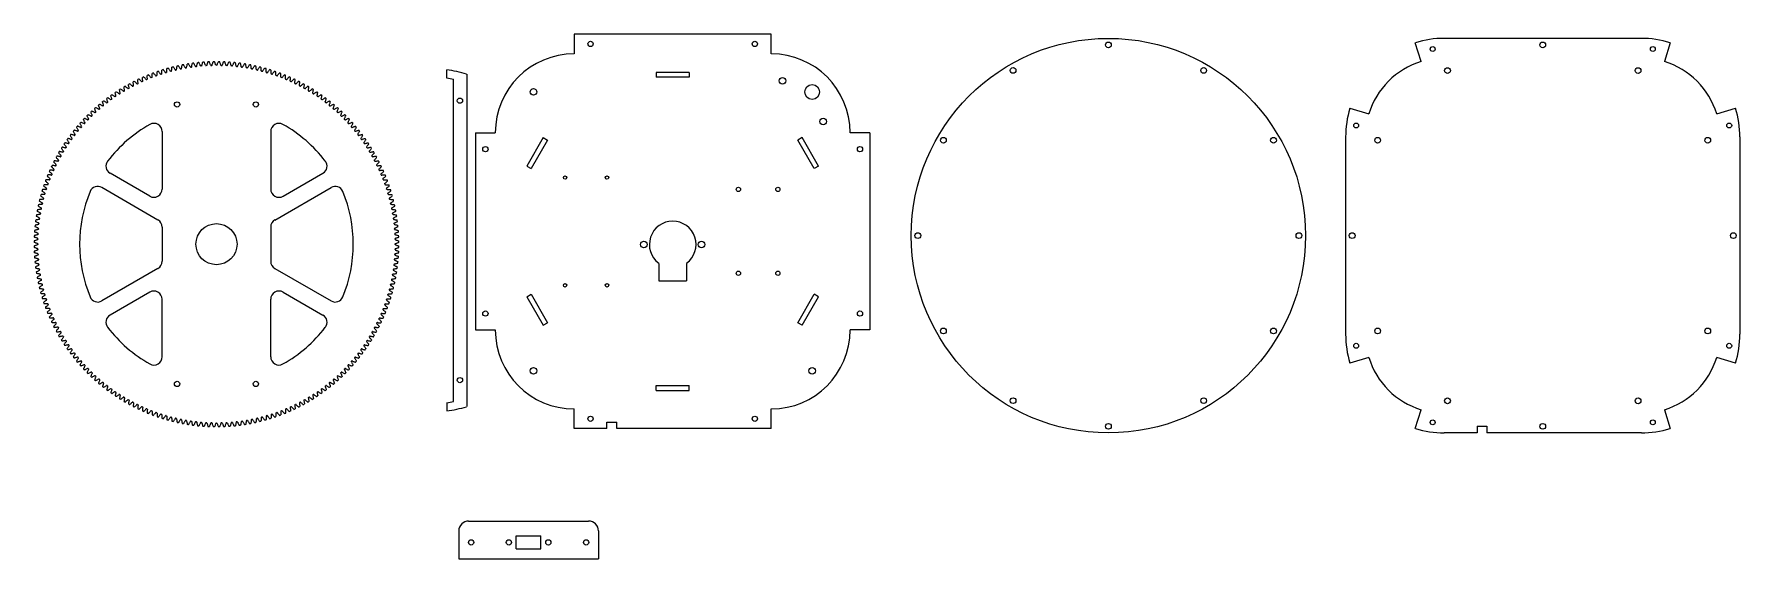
# Model space of a CAD drawing. Extents: x 11 to 1049, y -67 to 253.
import ezdxf

# ---------------------------------------------------------------- set-up
doc = ezdxf.new("R2010")
doc.units = 0
doc.header["$LTSCALE"] = 12.7
doc.layers.add('VISIBLE', color=7, linetype='CONTINUOUS')

msp = doc.modelspace()

# ---------------------------------------------------------------- linework, layer by layer
at = {"layer": 'VISIBLE'}
for p, q in [((339.8, 252.6), (339.8, 240.6)), ((459.8, 252.6), (339.8, 252.6)), ((459.8, 240.6), (459.8, 252.6)), ((989.4, 250), (869.4, 250)), ((855.3, 235.9), (851.8, 247.3)), ((1006.9, 247.3), (1003.4, 235.9)), ((262.3, 225.8), (262.3, 230.9)), ((389.8, 229.3), (389.8, 226.3)), ((409.8, 229.3), (389.8, 229.3)), ((409.8, 229.3), (409.8, 226.3)), ((266.4, 29.2), (266.4, 225.1)), ((274.4, 228.3), (274.4, 26)), ((409.8, 226.3), (389.8, 226.3)), ((812, 207.5), (823.5, 204)), ((1035.3, 204), (1046.8, 207.5)), ((89, 193.3), (89, 158.3)), ((155.1, 193.3), (155.1, 158.3)), ((279.8, 192.6), (279.8, 72.6)), ((279.8, 192.6), (291.8, 192.6)), ((321, 189.6), (311, 172.3)), ((323.6, 188.1), (313.6, 170.8)), ((321, 189.6), (323.6, 188.1)), ((478.6, 189.6), (476, 188.1)), ((486, 170.8), (476, 188.1)), ((488.6, 172.3), (478.6, 189.6)), ((519.8, 192.6), (507.8, 192.6)), ((519.8, 192.6), (519.8, 72.6)), ((809.4, 190), (809.4, 70)), ((1049.4, 190), (1049.4, 70)), ((81.5, 154), (57.3, 168)), ((162.6, 154), (186.9, 168)), ((311, 172.3), (313.6, 170.8)), ((488.6, 172.3), (486, 170.8)), ((86.5, 139.5), (52.3, 159.3)), ((157.6, 139.5), (191.9, 159.3)), ((89, 135.2), (89, 114.4)), ((155.1, 135.2), (155.1, 114.4)), ((86.5, 110), (52.3, 90.3)), ((157.6, 110), (191.9, 90.3)), ((391.3, 113.1), (391.3, 102.6)), ((408.3, 113.1), (408.3, 102.6)), ((81.5, 95.6), (57.3, 81.6)), ((162.6, 95.6), (186.9, 81.6)), ((311, 92.8), (313.6, 94.3)), ((313.6, 94.3), (323.6, 77)), ((391.3, 102.6), (408.3, 102.6)), ((476, 77), (486, 94.3)), ((488.6, 92.8), (486, 94.3)), ((89, 56.3), (89, 91.3)), ((155.1, 56.3), (155.1, 91.3)), ((311, 92.8), (321, 75.5)), ((478.6, 75.5), (488.6, 92.8)), ((321, 75.5), (323.6, 77)), ((478.6, 75.5), (476, 77)), ((279.8, 72.6), (291.8, 72.6)), ((519.8, 72.6), (507.8, 72.6)), ((823.5, 55.9), (812, 52.4)), ((1046.8, 52.4), (1035.3, 55.9)), ((389.8, 38.8), (409.8, 38.8)), ((389.8, 35.8), (389.8, 38.8)), ((389.8, 35.8), (409.8, 35.8)), ((409.8, 35.8), (409.8, 38.8)), ((262.3, 28.4), (262.3, 23.4)), ((339.8, 12.6), (339.8, 24.6)), ((459.8, 12.6), (459.8, 24.6)), ((851.8, 12.6), (855.3, 24.1)), ((1003.4, 24.1), (1006.9, 12.6)), ((359.8, 12.6), (339.8, 12.6)), ((359.8, 16.6), (365.8, 16.6)), ((359.8, 12.6), (359.8, 16.6)), ((365.8, 12.6), (365.8, 16.6)), ((459.8, 12.6), (365.8, 12.6)), ((889.4, 14), (889.4, 10)), ((889.4, 14), (895.4, 14)), ((895.4, 14), (895.4, 10)), ((889.4, 10), (869.4, 10)), ((989.4, 10), (895.4, 10)), ((269.6, -49.6), (269.6, -66.6)), ((275.6, -43.6), (348.6, -43.6)), ((354.6, -49.6), (354.6, -66.6)), ((304.6, -52.6), (319.6, -52.6)), ((304.6, -60.6), (304.6, -52.6)), ((304.6, -60.6), (319.6, -60.6)), ((319.6, -60.6), (319.6, -52.6)), ((269.6, -66.6), (354.6, -66.6))]:
    msp.add_line(p, q, dxfattribs=at)
for centre, radius in [((665, 130), 120), ((349.8, 246.6), 1.6), ((449.8, 246.6), 1.6), ((665, 246), 1.75), ((862.4, 243.5), 1.5), ((929.4, 246), 1.75), ((996.4, 243.5), 1.5), ((607, 230.5), 1.75), ((723, 230.5), 1.75), ((871.4, 230.4), 1.75), ((987.4, 230.4), 1.75), ((315, 217.4), 2), ((466.7, 224.1), 2), ((484.7, 217.4), 4.5), ((98.1, 209.8), 1.6), ((146.1, 209.8), 1.6), ((270.3, 212.1), 1.6), ((491.4, 199.4), 2), ((815.8, 197), 1.5), ((1042.9, 197), 1.5), ((564.6, 188), 1.75), ((765.5, 188), 1.75), ((828.9, 188), 1.75), ((1029.8, 188), 1.75), ((285.8, 182.6), 1.6), ((513.8, 182.6), 1.6), ((334.3, 165.3), 1.05), ((359.8, 165.3), 1.05), ((439.8, 158.1), 1.3), ((463.8, 158.1), 1.3), ((122.1, 124.8), 12.5), ((382.3, 124.6), 2), ((417.3, 124.6), 2), ((549, 130), 1.75), ((781, 130), 1.75), ((813.4, 130), 1.75), ((1045.4, 130), 1.75), ((439.8, 107.1), 1.3), ((463.8, 107.1), 1.3), ((334.3, 99.8), 1.05), ((359.8, 99.8), 1.05), ((285.8, 82.6), 1.6), ((513.8, 82.6), 1.6), ((564.6, 72), 1.75), ((765.5, 72), 1.75), ((828.9, 72), 1.75), ((1029.8, 72), 1.75), ((815.8, 63), 1.5), ((1042.9, 63), 1.5), ((270.3, 42.1), 1.6), ((315, 47.7), 2), ((484.7, 47.7), 2), ((98.1, 39.8), 1.6), ((146.1, 39.8), 1.6), ((607, 29.6), 1.75), ((723, 29.6), 1.75), ((871.4, 29.5), 1.75), ((987.4, 29.5), 1.75), ((349.8, 18.6), 1.6), ((449.8, 18.6), 1.6), ((665, 14), 1.75), ((862.4, 16.4), 1.5), ((929.4, 14), 1.75), ((996.4, 16.4), 1.5), ((277.1, -56.6), 1.6), ((300.1, -56.6), 1.6), ((324.1, -56.6), 1.6), ((347.1, -56.6), 1.6)]:
    msp.add_circle(centre, radius, dxfattribs=at)
for centre, radius, start, end in [((869.4, 190), 60, 90, 107), ((989.4, 190), 60, 73, 90), ((339.8, 192.6), 48, 90, 180), ((459.8, 192.6), 48, 0, 90), ((122.1, 124.8), 111, 110.2418, 110.6673), ((122.1, 124.8), 111, 108.6054, 109.0309), ((88.5, 228.6), 0.322, 287.9395, 359.3245), ((122.1, 124.8), 111, 106.9691, 107.3946), ((91.3, 229.4), 0.322, 215.0391, 286.4242), ((122.1, 124.8), 108.8, 106.3031, 106.4242), ((91.5, 229.5), 0.322, 286.3031, 357.6881), ((122.1, 124.8), 111, 105.3327, 105.7582), ((94.3, 230.3), 0.322, 213.4028, 284.7878), ((122.1, 124.8), 108.8, 104.6667, 104.7878), ((94.5, 230.3), 0.322, 284.6667, 356.0518), ((122.1, 124.8), 111, 103.6963, 104.1219), ((97.3, 231), 0.322, 211.7664, 283.1514), ((122.1, 124.8), 108.8, 103.0304, 103.1514), ((97.5, 231.1), 0.322, 283.0304, 354.4154), ((122.1, 124.8), 111, 102.06, 102.4855), ((100.3, 231.7), 0.322, 210.1301, 281.5151), ((122.1, 124.8), 108.8, 101.394, 101.5151), ((100.5, 231.7), 0.322, 281.394, 352.779), ((122.1, 124.8), 111, 100.4236, 100.8491), ((103.4, 232.3), 0.322, 208.4937, 279.8787), ((122.1, 124.8), 108.8, 99.7577, 99.8787), ((103.6, 232.3), 0.322, 279.7577, 351.1427), ((122.1, 124.8), 111, 98.7872, 99.2128), ((106.5, 232.7), 0.322, 206.8573, 278.2423), ((122.1, 124.8), 108.8, 98.1213, 98.2423), ((106.7, 232.8), 0.322, 278.1213, 349.5063), ((122.1, 124.8), 111, 97.1509, 97.5764), ((109.5, 233.1), 0.322, 205.221, 276.606), ((122.1, 124.8), 108.8, 96.4849, 96.606), ((109.8, 233.2), 0.322, 276.4849, 347.8699), ((122.1, 124.8), 111, 95.5145, 95.94), ((112.6, 233.5), 0.322, 203.5846, 274.9696), ((122.1, 124.8), 108.8, 94.8486, 94.9696), ((112.9, 233.5), 0.322, 274.8486, 346.2336), ((122.1, 124.8), 111, 93.8781, 94.3037), ((115.8, 233.7), 0.322, 201.9482, 273.3333), ((122.1, 124.8), 108.8, 93.2122, 93.3333), ((116, 233.7), 0.322, 273.2122, 344.5972), ((122.1, 124.8), 111, 92.2418, 92.6673), ((118.9, 233.8), 0.322, 200.3119, 271.6969), ((122.1, 124.8), 108.8, 91.5758, 91.6969), ((119.1, 233.8), 0.322, 271.5758, 342.9609), ((122.1, 124.8), 111, 90.6054, 91.0309), ((122, 233.9), 0.322, 198.6755, 270.0605), ((122.1, 124.8), 108.8, 89.9395, 90.0605), ((122.2, 233.9), 0.322, 269.9395, 341.3245), ((122.1, 124.8), 111, 88.9691, 89.3946), ((125.1, 233.8), 0.322, 197.0391, 268.4242), ((122.1, 124.8), 108.8, 88.3031, 88.4242), ((125.3, 233.8), 0.322, 268.3031, 339.6881), ((122.1, 124.8), 111, 87.3327, 87.7582), ((128.2, 233.7), 0.322, 195.4028, 266.7878), ((122.1, 124.8), 108.8, 86.6667, 86.7878), ((128.4, 233.7), 0.322, 266.6667, 338.0518), ((122.1, 124.8), 111, 85.6963, 86.1219), ((131.3, 233.5), 0.322, 193.7664, 265.1514), ((122.1, 124.8), 108.8, 85.0304, 85.1514), ((131.5, 233.5), 0.322, 265.0304, 336.4154), ((122.1, 124.8), 111, 84.06, 84.4855), ((134.4, 233.2), 0.322, 192.1301, 263.5151), ((122.1, 124.8), 108.8, 83.394, 83.5151), ((134.6, 233.1), 0.322, 263.394, 334.779), ((122.1, 124.8), 111, 82.4236, 82.8491), ((137.5, 232.8), 0.322, 190.4937, 261.8787), ((122.1, 124.8), 108.8, 81.7577, 81.8787), ((137.7, 232.7), 0.322, 261.7577, 333.1427), ((122.1, 124.8), 111, 80.7872, 81.2128), ((140.6, 232.3), 0.322, 188.8573, 260.2423), ((122.1, 124.8), 108.8, 80.1213, 80.2423), ((140.8, 232.3), 0.322, 260.1213, 331.5063), ((122.1, 124.8), 111, 79.1509, 79.5764), ((143.6, 231.7), 0.322, 187.221, 258.606), ((122.1, 124.8), 108.8, 78.4849, 78.606), ((143.9, 231.7), 0.322, 258.4849, 329.8699), ((122.1, 124.8), 111, 77.5145, 77.94), ((146.7, 231.1), 0.322, 185.5846, 256.9696), ((122.1, 124.8), 108.8, 76.8486, 76.9696), ((146.9, 231), 0.322, 256.8486, 328.2336), ((122.1, 124.8), 111, 75.8781, 76.3037), ((149.7, 230.3), 0.322, 183.9482, 255.3333), ((122.1, 124.8), 108.8, 75.2122, 75.3333), ((149.9, 230.3), 0.322, 255.2122, 326.5972), ((122.1, 124.8), 111, 74.2418, 74.6673), ((152.7, 229.5), 0.322, 182.3119, 253.6969), ((122.1, 124.8), 108.8, 73.5758, 73.6969), ((152.9, 229.4), 0.322, 253.5758, 324.9609), ((122.1, 124.8), 111, 72.6054, 73.0309), ((155.7, 228.6), 0.322, 180.6755, 252.0605), ((122.1, 124.8), 111, 70.9691, 71.3946), ((122.1, 124.8), 111, 69.3327, 69.7582), ((246.3, 127.1), 105, 74.5057, 81.2351), ((869.4, 190), 48, 107, 163), ((989.4, 190), 48, 17, 73), ((122.1, 124.8), 111, 121.6963, 122.1219), ((122.1, 124.8), 111, 120.06, 120.4855), ((65.9, 218.3), 0.322, 301.0304, 12.4154), ((68.4, 219.7), 0.322, 228.1301, 299.5151), ((122.1, 124.8), 111, 118.4236, 118.8491), ((122.1, 124.8), 108.8, 119.394, 119.5151), ((68.6, 219.8), 0.322, 299.394, 10.779), ((71.1, 221.2), 0.322, 226.4937, 297.8787), ((122.1, 124.8), 108.8, 117.7577, 117.8787), ((122.1, 124.8), 111, 116.7872, 117.2128), ((71.3, 221.3), 0.322, 297.7577, 9.1427), ((73.9, 222.6), 0.322, 224.8573, 296.2423), ((122.1, 124.8), 108.8, 116.1213, 116.2423), ((122.1, 124.8), 111, 115.1509, 115.5764), ((74.1, 222.7), 0.322, 296.1213, 7.5063), ((76.7, 224), 0.322, 223.221, 294.606), ((122.1, 124.8), 108.8, 114.4849, 114.606), ((76.9, 224.1), 0.322, 294.4849, 5.8699), ((122.1, 124.8), 111, 113.5145, 113.94), ((79.5, 225.2), 0.322, 221.5846, 292.9696), ((122.1, 124.8), 108.8, 112.8486, 112.9696), ((79.7, 225.3), 0.322, 292.8486, 4.2336), ((122.1, 124.8), 111, 111.8781, 112.3037), ((82.4, 226.4), 0.322, 219.9482, 291.3333), ((122.1, 124.8), 108.8, 111.2122, 111.3333), ((82.6, 226.5), 0.322, 291.2122, 2.5972), ((85.3, 227.5), 0.322, 218.3119, 289.6969), ((122.1, 124.8), 108.8, 109.5758, 109.6969), ((85.5, 227.6), 0.322, 289.5758, 0.9609), ((88.3, 228.5), 0.322, 216.6755, 288.0605), ((122.1, 124.8), 108.8, 107.9395, 108.0605), ((122.1, 124.8), 108.8, 71.9395, 72.0605), ((155.9, 228.5), 0.322, 251.9395, 323.3245), ((158.6, 227.6), 0.322, 179.0391, 250.4242), ((122.1, 124.8), 108.8, 70.3031, 70.4242), ((158.9, 227.5), 0.322, 250.3031, 321.6881), ((161.6, 226.5), 0.322, 177.4028, 248.7878), ((122.1, 124.8), 108.8, 68.6667, 68.7878), ((161.8, 226.4), 0.322, 248.6667, 320.0518), ((122.1, 124.8), 111, 67.6963, 68.1219), ((164.4, 225.3), 0.322, 175.7664, 247.1514), ((122.1, 124.8), 108.8, 67.0304, 67.1514), ((164.7, 225.2), 0.322, 247.0304, 318.4154), ((122.1, 124.8), 111, 66.06, 66.4855), ((167.3, 224.1), 0.322, 174.1301, 245.5151), ((122.1, 124.8), 108.8, 65.394, 65.5151), ((167.5, 224), 0.322, 245.394, 316.779), ((122.1, 124.8), 111, 64.4236, 64.8491), ((170.1, 222.7), 0.322, 172.4937, 243.8787), ((122.1, 124.8), 108.8, 63.7577, 63.8787), ((170.3, 222.6), 0.322, 243.7577, 315.1427), ((122.1, 124.8), 111, 62.7872, 63.2128), ((172.9, 221.3), 0.322, 170.8573, 242.2423), ((122.1, 124.8), 108.8, 62.1213, 62.2423), ((173.1, 221.2), 0.322, 242.1213, 313.5063), ((122.1, 124.8), 111, 61.1509, 61.5764), ((175.6, 219.8), 0.322, 169.221, 240.606), ((122.1, 124.8), 108.8, 60.4849, 60.606), ((175.8, 219.7), 0.322, 240.4849, 311.8699), ((122.1, 124.8), 111, 59.5145, 59.94), ((178.3, 218.3), 0.322, 167.5846, 238.9696), ((122.1, 124.8), 111, 57.8781, 58.3037), ((246.3, 127.1), 100, 78.4338, 80.7931), ((122.1, 124.8), 111, 131.5145, 131.94), ((122.1, 124.8), 111, 129.8781, 130.3037), ((122.1, 124.8), 111, 128.2418, 128.6673), ((53, 209.2), 0.322, 237.9482, 309.3333), ((122.1, 124.8), 108.8, 129.2122, 129.3333), ((53.1, 209.3), 0.322, 309.2122, 20.5972), ((122.1, 124.8), 111, 126.6054, 127.0309), ((55.4, 211.1), 0.322, 236.3119, 307.6969), ((122.1, 124.8), 108.8, 127.5758, 127.6969), ((55.6, 211.2), 0.322, 307.5758, 18.9609), ((57.9, 213), 0.322, 234.6755, 306.0605), ((122.1, 124.8), 111, 124.9691, 125.3946), ((122.1, 124.8), 108.8, 125.9395, 126.0605), ((58.1, 213.1), 0.322, 305.9395, 17.3245), ((60.4, 214.8), 0.322, 233.0391, 304.4242), ((122.1, 124.8), 111, 123.3327, 123.7582), ((122.1, 124.8), 108.8, 124.3031, 124.4242), ((60.6, 214.9), 0.322, 304.3031, 15.6881), ((63, 216.5), 0.322, 231.4028, 302.7878), ((122.1, 124.8), 108.8, 122.6667, 122.7878), ((63.2, 216.6), 0.322, 302.6667, 14.0518), ((65.7, 218.1), 0.322, 229.7664, 301.1514), ((122.1, 124.8), 108.8, 121.0304, 121.1514), ((122.1, 124.8), 108.8, 58.8486, 58.9696), ((178.5, 218.1), 0.322, 238.8486, 310.2336), ((181, 216.6), 0.322, 165.9482, 237.3333), ((122.1, 124.8), 108.8, 57.2122, 57.3333), ((181.2, 216.5), 0.322, 237.2122, 308.5972), ((122.1, 124.8), 111, 56.2418, 56.6673), ((183.6, 214.9), 0.322, 164.3119, 235.6969), ((122.1, 124.8), 108.8, 55.5758, 55.6969), ((183.8, 214.8), 0.322, 235.5758, 306.9609), ((122.1, 124.8), 111, 54.6054, 55.0309), ((186.1, 213.1), 0.322, 162.6755, 234.0605), ((122.1, 124.8), 108.8, 53.9395, 54.0605), ((186.3, 213), 0.322, 233.9395, 305.3245), ((122.1, 124.8), 111, 52.9691, 53.3946), ((188.6, 211.2), 0.322, 161.0391, 232.4242), ((122.1, 124.8), 108.8, 52.3031, 52.4242), ((188.8, 211.1), 0.322, 232.3031, 303.6881), ((191, 209.3), 0.322, 159.4028, 230.7878), ((122.1, 124.8), 111, 51.3327, 51.7582), ((122.1, 124.8), 108.8, 50.6667, 50.7878), ((191.2, 209.2), 0.322, 230.6667, 302.0518), ((122.1, 124.8), 111, 49.6963, 50.1219), ((122.1, 124.8), 111, 48.06, 48.4855), ((122.1, 124.8), 111, 138.06, 138.4855), ((122.1, 124.8), 111, 136.4236, 136.8491), ((41.7, 198.5), 0.322, 246.1301, 317.5151), ((122.1, 124.8), 108.8, 137.394, 137.5151), ((41.8, 198.6), 0.322, 317.394, 28.779), ((122.1, 124.8), 111, 134.7872, 135.2128), ((43.8, 200.7), 0.322, 244.4937, 315.8787), ((122.1, 124.8), 108.8, 135.7577, 135.8787), ((44, 200.9), 0.322, 315.7577, 27.1427), ((122.1, 124.8), 111, 133.1509, 133.5764), ((46, 202.9), 0.322, 242.8573, 314.2423), ((122.1, 124.8), 108.8, 134.1213, 134.2423), ((46.2, 203.1), 0.322, 314.1213, 25.5063), ((48.3, 205.1), 0.322, 241.221, 312.606), ((122.1, 124.8), 108.8, 132.4849, 132.606), ((48.4, 205.2), 0.322, 312.4849, 23.8699), ((50.6, 207.2), 0.322, 239.5846, 310.9696), ((122.1, 124.8), 108.8, 130.8486, 130.9696), ((50.8, 207.3), 0.322, 310.8486, 22.2336), ((122.1, 124.8), 83.3, 119.0654, 142.6647), ((84, 193.3), 5, 0, 119.0654), ((160.1, 193.3), 5, 60.9346, 180), ((122.1, 124.8), 83.3, 37.3353, 60.9346), ((193.4, 207.3), 0.322, 157.7664, 229.1514), ((122.1, 124.8), 108.8, 49.0304, 49.1514), ((193.6, 207.2), 0.322, 229.0304, 300.4154), ((195.8, 205.2), 0.322, 156.1301, 227.5151), ((122.1, 124.8), 108.8, 47.394, 47.5151), ((195.9, 205.1), 0.322, 227.394, 298.779), ((198, 203.1), 0.322, 154.4937, 225.8787), ((122.1, 124.8), 108.8, 45.7577, 45.8787), ((122.1, 124.8), 111, 46.4236, 46.8491), ((198.2, 202.9), 0.322, 225.7577, 297.1427), ((200.2, 200.9), 0.322, 152.8573, 224.2423), ((122.1, 124.8), 108.8, 44.1213, 44.2423), ((200.4, 200.7), 0.322, 224.1213, 295.5063), ((122.1, 124.8), 111, 44.7872, 45.2128), ((202.4, 198.6), 0.322, 151.221, 222.606), ((122.1, 124.8), 108.8, 42.4849, 42.606), ((202.5, 198.5), 0.322, 222.4849, 293.8699), ((122.1, 124.8), 111, 43.1509, 43.5764), ((122.1, 124.8), 111, 41.5145, 41.94), ((869.4, 190), 60, 163, 180), ((989.4, 190), 60, 0, 17), ((122.1, 124.8), 111, 144.6054, 145.0309), ((122.1, 124.8), 111, 142.9691, 143.3946), ((33.8, 188.8), 0.322, 252.6755, 324.0605), ((122.1, 124.8), 108.8, 143.9395, 144.0605), ((33.9, 189), 0.322, 323.9395, 35.3245), ((122.1, 124.8), 111, 141.3327, 141.7582), ((35.6, 191.3), 0.322, 251.0391, 322.4242), ((122.1, 124.8), 108.8, 142.3031, 142.4242), ((35.8, 191.5), 0.322, 322.3031, 33.6881), ((122.1, 124.8), 111, 139.6963, 140.1219), ((37.6, 193.8), 0.322, 249.4028, 320.7878), ((122.1, 124.8), 108.8, 140.6667, 140.7878), ((37.7, 193.9), 0.322, 320.6667, 32.0518), ((39.6, 196.1), 0.322, 247.7664, 319.1514), ((122.1, 124.8), 108.8, 139.0304, 139.1514), ((39.7, 196.3), 0.322, 319.0304, 30.4154), ((204.4, 196.3), 0.322, 149.5846, 220.9696), ((122.1, 124.8), 108.8, 40.8486, 40.9696), ((204.6, 196.1), 0.322, 220.8486, 292.2336), ((206.5, 193.9), 0.322, 147.9482, 219.3333), ((122.1, 124.8), 108.8, 39.2122, 39.3333), ((206.6, 193.8), 0.322, 219.2122, 290.5972), ((122.1, 124.8), 111, 39.8781, 40.3037), ((208.4, 191.5), 0.322, 146.3119, 217.6969), ((122.1, 124.8), 108.8, 37.5758, 37.6969), ((208.5, 191.3), 0.322, 217.5758, 288.9609), ((122.1, 124.8), 111, 38.2418, 38.6673), ((210.3, 189), 0.322, 144.6755, 216.0605), ((122.1, 124.8), 108.8, 35.9395, 36.0605), ((210.4, 188.8), 0.322, 215.9395, 287.3245), ((122.1, 124.8), 111, 36.6054, 37.0309), ((122.1, 124.8), 111, 34.9691, 35.3946), ((122.1, 124.8), 111, 151.1509, 151.5764), ((122.1, 124.8), 111, 149.5145, 149.94), ((27.1, 178.3), 0.322, 259.221, 330.606), ((122.1, 124.8), 108.8, 150.4849, 150.606), ((27.2, 178.5), 0.322, 330.4849, 41.8699), ((122.1, 124.8), 111, 147.8781, 148.3037), ((28.6, 181), 0.322, 257.5846, 328.9696), ((122.1, 124.8), 108.8, 148.8486, 148.9696), ((28.7, 181.2), 0.322, 328.8486, 40.2336), ((122.1, 124.8), 111, 146.2418, 146.6673), ((30.3, 183.7), 0.322, 255.9482, 327.3333), ((122.1, 124.8), 108.8, 147.2122, 147.3333), ((30.4, 183.9), 0.322, 327.2122, 38.5972), ((32, 186.3), 0.322, 254.3119, 325.6969), ((122.1, 124.8), 108.8, 145.5758, 145.6969), ((32.1, 186.5), 0.322, 325.5758, 36.9609), ((212.1, 186.5), 0.322, 143.0391, 214.4242), ((122.1, 124.8), 108.8, 34.3031, 34.4242), ((212.2, 186.3), 0.322, 214.3031, 285.6881), ((213.8, 183.9), 0.322, 141.4028, 212.7878), ((122.1, 124.8), 108.8, 32.6667, 32.7878), ((213.9, 183.7), 0.322, 212.6667, 284.0518), ((122.1, 124.8), 111, 33.3327, 33.7582), ((215.4, 181.2), 0.322, 139.7664, 211.1514), ((122.1, 124.8), 108.8, 31.0304, 31.1514), ((215.6, 181), 0.322, 211.0304, 282.4154), ((122.1, 124.8), 111, 31.6963, 32.1219), ((217, 178.5), 0.322, 138.1301, 209.5151), ((122.1, 124.8), 108.8, 29.394, 29.5151), ((217.1, 178.3), 0.322, 209.394, 280.779), ((122.1, 124.8), 111, 30.06, 30.4855), ((122.1, 124.8), 111, 28.4236, 28.8491), ((122.1, 124.8), 111, 157.6963, 158.1219), ((122.1, 124.8), 111, 156.06, 156.4855), ((122.1, 124.8), 111, 154.4236, 154.8491), ((21.6, 167.1), 0.322, 265.7664, 337.1514), ((21.7, 167.4), 0.322, 337.0304, 48.4154), ((122.1, 124.8), 108.8, 157.0304, 157.1514), ((22.8, 170), 0.322, 264.1301, 335.5151), ((122.1, 124.8), 111, 152.7872, 153.2128), ((22.9, 170.2), 0.322, 335.394, 46.779), ((122.1, 124.8), 108.8, 155.394, 155.5151), ((24.2, 172.8), 0.322, 262.4937, 333.8787), ((24.3, 173), 0.322, 333.7577, 45.1427), ((122.1, 124.8), 108.8, 153.7577, 153.8787), ((25.6, 175.6), 0.322, 260.8573, 332.2423), ((25.7, 175.8), 0.322, 332.1213, 43.5063), ((122.1, 124.8), 108.8, 152.1213, 152.2423), ((59.8, 172.3), 5, 142.6647, 240), ((184.4, 172.3), 5, 300, 37.3353), ((218.5, 175.8), 0.322, 136.4937, 207.8787), ((122.1, 124.8), 108.8, 27.7577, 27.8787), ((218.6, 175.6), 0.322, 207.7577, 279.1427), ((219.9, 173), 0.322, 134.8573, 206.2423), ((122.1, 124.8), 108.8, 26.1213, 26.2423), ((220, 172.8), 0.322, 206.1213, 277.5063), ((122.1, 124.8), 111, 26.7872, 27.2128), ((221.3, 170.2), 0.322, 133.221, 204.606), ((122.1, 124.8), 108.8, 24.4849, 24.606), ((221.4, 170), 0.322, 204.4849, 275.8699), ((122.1, 124.8), 111, 25.1509, 25.5764), ((222.5, 167.4), 0.322, 131.5846, 202.9696), ((122.1, 124.8), 108.8, 22.8486, 22.9696), ((222.6, 167.1), 0.322, 202.8486, 274.2336), ((122.1, 124.8), 111, 23.5145, 23.94), ((122.1, 124.8), 111, 21.8781, 22.3037), ((122.1, 124.8), 111, 162.6054, 163.0309), ((122.1, 124.8), 111, 160.9691, 161.3946), ((17.5, 155.6), 0.322, 343.5758, 54.9609), ((122.1, 124.8), 111, 159.3327, 159.7582), ((18.3, 158.4), 0.322, 270.6755, 342.0605), ((18.4, 158.6), 0.322, 341.9395, 53.3245), ((122.1, 124.8), 108.8, 161.9395, 162.0605), ((19.3, 161.3), 0.322, 269.0391, 340.4242), ((19.4, 161.6), 0.322, 340.3031, 51.6881), ((122.1, 124.8), 108.8, 160.3031, 160.4242), ((20.4, 164.3), 0.322, 267.4028, 338.7878), ((20.5, 164.5), 0.322, 338.6667, 50.0518), ((122.1, 124.8), 108.8, 158.6667, 158.7878), ((122.1, 124.8), 83.3, 157.3353, 202.6647), ((49.8, 155), 5, 60, 157.3353), ((84, 158.3), 5, 240, 0), ((160.1, 158.3), 5, 180, 300), ((194.4, 155), 5, 22.6647, 120), ((122.1, 124.8), 83.3, 337.3353, 22.6647), ((223.7, 164.5), 0.322, 129.9482, 201.3333), ((122.1, 124.8), 108.8, 21.2122, 21.3333), ((223.8, 164.3), 0.322, 201.2122, 272.5972), ((224.8, 161.6), 0.322, 128.3119, 199.6969), ((122.1, 124.8), 108.8, 19.5758, 19.6969), ((224.9, 161.3), 0.322, 199.5758, 270.9609), ((225.8, 158.6), 0.322, 126.6755, 198.0605), ((122.1, 124.8), 108.8, 17.9395, 18.0605), ((225.9, 158.4), 0.322, 197.9395, 269.3245), ((122.1, 124.8), 111, 20.2418, 20.6673), ((226.7, 155.6), 0.322, 125.0391, 196.4242), ((122.1, 124.8), 111, 18.6054, 19.0309), ((122.1, 124.8), 111, 16.9691, 17.3946), ((122.1, 124.8), 111, 169.1509, 169.5764), ((122.1, 124.8), 111, 167.5145, 167.94), ((122.1, 124.8), 111, 165.8781, 166.3037), ((122.1, 124.8), 111, 164.2418, 164.6673), ((15.2, 146.3), 0.322, 277.221, 348.606), ((15.2, 146.6), 0.322, 348.4849, 59.8699), ((122.1, 124.8), 108.8, 168.4849, 168.606), ((15.8, 149.4), 0.322, 275.5846, 346.9696), ((15.9, 149.6), 0.322, 346.8486, 58.2336), ((122.1, 124.8), 108.8, 166.8486, 166.9696), ((16.6, 152.4), 0.322, 273.9482, 345.3333), ((16.6, 152.6), 0.322, 345.2122, 56.5972), ((122.1, 124.8), 108.8, 165.2122, 165.3333), ((17.4, 155.4), 0.322, 272.3119, 343.6969), ((122.1, 124.8), 108.8, 163.5758, 163.6969), ((122.1, 124.8), 108.8, 16.3031, 16.4242), ((226.8, 155.4), 0.322, 196.3031, 267.6881), ((227.6, 152.6), 0.322, 123.4028, 194.7878), ((122.1, 124.8), 108.8, 14.6667, 14.7878), ((227.6, 152.4), 0.322, 194.6667, 266.0518), ((228.3, 149.6), 0.322, 121.7664, 193.1514), ((122.1, 124.8), 108.8, 13.0304, 13.1514), ((228.4, 149.4), 0.322, 193.0304, 264.4154), ((229, 146.6), 0.322, 120.1301, 191.5151), ((122.1, 124.8), 108.8, 11.394, 11.5151), ((229, 146.3), 0.322, 191.394, 262.779), ((122.1, 124.8), 111, 15.3327, 15.7582), ((122.1, 124.8), 111, 13.6963, 14.1219), ((122.1, 124.8), 111, 12.06, 12.4855), ((122.1, 124.8), 111, 10.4236, 10.8491), ((122.1, 124.8), 111, 174.06, 174.4855), ((122.1, 124.8), 111, 172.4236, 172.8491), ((122.1, 124.8), 111, 170.7872, 171.2128), ((13.7, 137.1), 0.322, 282.1301, 353.5151), ((13.7, 137.3), 0.322, 353.394, 64.779), ((122.1, 124.8), 108.8, 173.394, 173.5151), ((14.1, 140.2), 0.322, 280.4937, 351.8787), ((14.1, 140.4), 0.322, 351.7577, 63.1427), ((122.1, 124.8), 108.8, 171.7577, 171.8787), ((14.6, 143.3), 0.322, 278.8573, 350.2423), ((14.6, 143.5), 0.322, 350.1213, 61.5063), ((122.1, 124.8), 108.8, 170.1213, 170.2423), ((84, 135.2), 5, 0, 60), ((160.1, 135.2), 5, 120, 180), ((229.5, 143.5), 0.322, 118.4937, 189.8787), ((122.1, 124.8), 108.8, 9.7577, 9.8787), ((229.6, 143.3), 0.322, 189.7577, 261.1427), ((230, 140.4), 0.322, 116.8573, 188.2423), ((122.1, 124.8), 108.8, 8.1213, 8.2423), ((230.1, 140.2), 0.322, 188.1213, 259.5063), ((230.4, 137.3), 0.322, 115.221, 186.606), ((122.1, 124.8), 108.8, 6.4849, 6.606), ((230.5, 137.1), 0.322, 186.4849, 257.8699), ((122.1, 124.8), 111, 8.7872, 9.2128), ((122.1, 124.8), 111, 7.1509, 7.5764), ((122.1, 124.8), 111, 5.5145, 5.94), ((399.8, 124.6), 14.2, 306.619, 233.381), ((122.1, 124.8), 111, 178.9691, 179.3946), ((122.1, 124.8), 111, 177.3327, 177.7582), ((122.1, 124.8), 111, 175.6963, 176.1219), ((13, 124.9), 0.322, 359.9395, 71.3245), ((13, 124.7), 0.322, 288.6755, 0.0605), ((13.1, 128), 0.322, 358.3031, 69.6881), ((13.1, 127.8), 0.322, 287.0391, 358.4242), ((13.2, 131.1), 0.322, 356.6667, 68.0518), ((13.2, 130.9), 0.322, 285.4028, 356.7878), ((122.1, 124.8), 108.8, 179.9395, 180.0605), ((122.1, 124.8), 108.8, 178.3031, 178.4242), ((13.4, 134), 0.322, 283.7664, 355.1514), ((122.1, 124.8), 108.8, 176.6667, 176.7878), ((13.4, 134.2), 0.322, 355.0304, 66.4154), ((122.1, 124.8), 108.8, 175.0304, 175.1514), ((230.8, 134.2), 0.322, 113.5846, 184.9696), ((122.1, 124.8), 108.8, 4.8486, 4.9696), ((230.8, 134), 0.322, 184.8486, 256.2336), ((231, 131.1), 0.322, 111.9482, 183.3333), ((122.1, 124.8), 108.8, 3.2122, 3.3333), ((231, 130.9), 0.322, 183.2122, 254.5972), ((231.1, 128), 0.322, 110.3119, 181.6969), ((122.1, 124.8), 108.8, 1.5758, 1.6969), ((231.1, 127.8), 0.322, 181.5758, 252.9609), ((231.2, 124.9), 0.322, 108.6755, 180.0605), ((122.1, 124.8), 108.8, 359.9395, 0.0605), ((231.2, 124.7), 0.322, 179.9395, 251.3245), ((122.1, 124.8), 111, 3.8781, 4.3037), ((122.1, 124.8), 111, 2.2418, 2.6673), ((122.1, 124.8), 111, 0.6054, 1.0309), ((122.1, 124.8), 111, 180.6054, 181.0309), ((122.1, 124.8), 111, 182.2418, 182.6673), ((122.1, 124.8), 111, 183.8781, 184.3037), ((13.1, 121.8), 0.322, 1.5758, 72.9609), ((13.1, 121.6), 0.322, 290.3119, 1.6969), ((13.2, 118.7), 0.322, 3.2122, 74.5972), ((13.2, 118.5), 0.322, 291.9482, 3.3333), ((122.1, 124.8), 108.8, 181.5758, 181.6969), ((122.1, 124.8), 108.8, 183.2122, 183.3333), ((13.4, 115.6), 0.322, 4.8486, 76.2336), ((13.4, 115.3), 0.322, 293.5846, 4.9696), ((122.1, 124.8), 108.8, 184.8486, 184.9696), ((84, 114.4), 5, 300, 0), ((160.1, 114.4), 5, 180, 240), ((122.1, 124.8), 108.8, 355.0304, 355.1514), ((230.8, 115.3), 0.322, 175.0304, 246.4154), ((230.8, 115.6), 0.322, 103.7664, 175.1514), ((231, 118.7), 0.322, 105.4028, 176.7878), ((122.1, 124.8), 108.8, 356.6667, 356.7878), ((231, 118.5), 0.322, 176.6667, 248.0518), ((231.1, 121.8), 0.322, 107.0391, 178.4242), ((122.1, 124.8), 108.8, 358.3031, 358.4242), ((231.1, 121.6), 0.322, 178.3031, 249.6881), ((122.1, 124.8), 111, 355.6963, 356.1219), ((122.1, 124.8), 111, 357.3327, 357.7582), ((122.1, 124.8), 111, 358.9691, 359.3946), ((122.1, 124.8), 111, 185.5145, 185.94), ((122.1, 124.8), 111, 187.1509, 187.5764), ((122.1, 124.8), 111, 188.7872, 189.2128), ((122.1, 124.8), 111, 190.4236, 190.8491), ((13.7, 112.5), 0.322, 6.4849, 77.8699), ((13.7, 112.2), 0.322, 295.221, 6.606), ((122.1, 124.8), 108.8, 186.4849, 186.606), ((14.1, 109.4), 0.322, 8.1213, 79.5063), ((14.1, 109.2), 0.322, 296.8573, 8.2423), ((122.1, 124.8), 108.8, 188.1213, 188.2423), ((14.6, 106.3), 0.322, 9.7577, 81.1427), ((14.6, 106.1), 0.322, 298.4937, 9.8787), ((122.1, 124.8), 108.8, 189.7577, 189.8787), ((122.1, 124.8), 108.8, 350.1213, 350.2423), ((229.5, 106.1), 0.322, 170.1213, 241.5063), ((229.6, 106.3), 0.322, 98.8573, 170.2423), ((122.1, 124.8), 108.8, 351.7577, 351.8787), ((230, 109.2), 0.322, 171.7577, 243.1427), ((230.1, 109.4), 0.322, 100.4937, 171.8787), ((230.5, 112.5), 0.322, 102.1301, 173.5151), ((122.1, 124.8), 108.8, 353.394, 353.5151), ((230.4, 112.2), 0.322, 173.394, 244.779), ((122.1, 124.8), 111, 349.1509, 349.5764), ((122.1, 124.8), 111, 350.7872, 351.2128), ((122.1, 124.8), 111, 352.4236, 352.8491), ((122.1, 124.8), 111, 354.06, 354.4855), ((122.1, 124.8), 111, 192.06, 192.4855), ((122.1, 124.8), 111, 193.6963, 194.1219), ((122.1, 124.8), 111, 195.3327, 195.7582), ((15.2, 103.2), 0.322, 11.394, 82.779), ((15.2, 103), 0.322, 300.1301, 11.5151), ((122.1, 124.8), 108.8, 191.394, 191.5151), ((15.8, 100.2), 0.322, 13.0304, 84.4154), ((122.1, 124.8), 108.8, 193.0304, 193.1514), ((15.9, 100), 0.322, 301.7664, 13.1514), ((16.6, 97.2), 0.322, 14.6667, 86.0518), ((16.6, 97), 0.322, 303.4028, 14.7878), ((122.1, 124.8), 108.8, 194.6667, 194.7878), ((17.4, 94.2), 0.322, 16.3031, 87.6881), ((122.1, 124.8), 108.8, 196.3031, 196.4242), ((17.5, 94), 0.322, 305.0391, 16.4242), ((84, 91.3), 5, 0, 120), ((160.1, 91.3), 5, 60, 180), ((122.1, 124.8), 108.8, 343.5758, 343.6969), ((226.7, 94), 0.322, 163.5758, 234.9609), ((226.8, 94.2), 0.322, 92.3119, 163.6969), ((122.1, 124.8), 108.8, 345.2122, 345.3333), ((227.6, 97), 0.322, 165.2122, 236.5972), ((227.6, 97.2), 0.322, 93.9482, 165.3333), ((228.4, 100.2), 0.322, 95.5846, 166.9696), ((122.1, 124.8), 108.8, 346.8486, 346.9696), ((228.3, 100), 0.322, 166.8486, 238.2336), ((229, 103), 0.322, 168.4849, 239.8699), ((229, 103.2), 0.322, 97.221, 168.606), ((122.1, 124.8), 108.8, 348.4849, 348.606), ((122.1, 124.8), 111, 344.2418, 344.6673), ((122.1, 124.8), 111, 345.8781, 346.3037), ((122.1, 124.8), 111, 347.5145, 347.94), ((122.1, 124.8), 111, 196.9691, 197.3946), ((122.1, 124.8), 111, 198.6054, 199.0309), ((122.1, 124.8), 111, 200.2418, 200.6673), ((18.3, 91.2), 0.322, 17.9395, 89.3245), ((122.1, 124.8), 108.8, 197.9395, 198.0605), ((18.4, 91), 0.322, 306.6755, 18.0605), ((122.1, 124.8), 111, 201.8781, 202.3037), ((19.3, 88.3), 0.322, 19.5758, 90.9609), ((122.1, 124.8), 108.8, 199.5758, 199.6969), ((19.4, 88), 0.322, 308.3119, 19.6969), ((20.4, 85.3), 0.322, 21.2122, 92.5972), ((122.1, 124.8), 108.8, 201.2122, 201.3333), ((20.5, 85.1), 0.322, 309.9482, 21.3333), ((49.8, 94.6), 5, 202.6647, 300), ((194.4, 94.6), 5, 240, 337.3353), ((122.1, 124.8), 108.8, 338.6667, 338.7878), ((223.7, 85.1), 0.322, 158.6667, 230.0518), ((223.8, 85.3), 0.322, 87.4028, 158.7878), ((122.1, 124.8), 108.8, 340.3031, 340.4242), ((224.8, 88), 0.322, 160.3031, 231.6881), ((224.9, 88.3), 0.322, 89.0391, 160.4242), ((122.1, 124.8), 111, 337.6963, 338.1219), ((122.1, 124.8), 108.8, 341.9395, 342.0605), ((225.8, 91), 0.322, 161.9395, 233.3245), ((225.9, 91.2), 0.322, 90.6755, 162.0605), ((122.1, 124.8), 111, 339.3327, 339.7582), ((122.1, 124.8), 111, 340.9691, 341.3946), ((122.1, 124.8), 111, 342.6054, 343.0309), ((122.1, 124.8), 111, 203.5145, 203.94), ((21.6, 82.4), 0.322, 22.8486, 94.2336), ((122.1, 124.8), 111, 205.1509, 205.5764), ((122.1, 124.8), 108.8, 202.8486, 202.9696), ((21.7, 82.2), 0.322, 311.5846, 22.9696), ((22.8, 79.6), 0.322, 24.4849, 95.8699), ((122.1, 124.8), 111, 206.7872, 207.2128), ((122.1, 124.8), 108.8, 204.4849, 204.606), ((22.9, 79.4), 0.322, 313.221, 24.606), ((24.2, 76.8), 0.322, 26.1213, 97.5063), ((122.1, 124.8), 108.8, 206.1213, 206.2423), ((24.3, 76.6), 0.322, 314.8573, 26.2423), ((25.6, 74), 0.322, 27.7577, 99.1427), ((122.1, 124.8), 108.8, 207.7577, 207.8787), ((25.7, 73.8), 0.322, 316.4937, 27.8787), ((59.8, 77.3), 5, 120, 217.3353), ((122.1, 124.8), 83.3, 217.3353, 240.9346), ((122.1, 124.8), 83.3, 299.0654, 322.6647), ((184.4, 77.3), 5, 322.6647, 60), ((122.1, 124.8), 108.8, 332.1213, 332.2423), ((218.5, 73.8), 0.322, 152.1213, 223.5063), ((218.6, 74), 0.322, 80.8573, 152.2423), ((122.1, 124.8), 108.8, 333.7577, 333.8787), ((219.9, 76.6), 0.322, 153.7577, 225.1427), ((220, 76.8), 0.322, 82.4937, 153.8787), ((122.1, 124.8), 111, 332.7872, 333.2128), ((221.3, 79.4), 0.322, 155.394, 226.779), ((122.1, 124.8), 108.8, 335.394, 335.5151), ((221.4, 79.6), 0.322, 84.1301, 155.5151), ((122.1, 124.8), 108.8, 337.0304, 337.1514), ((222.5, 82.2), 0.322, 157.0304, 228.4154), ((122.1, 124.8), 111, 334.4236, 334.8491), ((222.6, 82.4), 0.322, 85.7664, 157.1514), ((122.1, 124.8), 111, 336.06, 336.4855), ((122.1, 124.8), 111, 208.4236, 208.8491), ((122.1, 124.8), 111, 210.06, 210.4855), ((27.1, 71.3), 0.322, 29.394, 100.779), ((122.1, 124.8), 108.8, 209.394, 209.5151), ((27.2, 71.1), 0.322, 318.1301, 29.5151), ((122.1, 124.8), 111, 211.6963, 212.1219), ((28.6, 68.6), 0.322, 31.0304, 102.4154), ((122.1, 124.8), 108.8, 211.0304, 211.1514), ((28.7, 68.4), 0.322, 319.7664, 31.1514), ((122.1, 124.8), 111, 213.3327, 213.7582), ((30.3, 65.9), 0.322, 32.6667, 104.0518), ((122.1, 124.8), 108.8, 212.6667, 212.7878), ((30.4, 65.7), 0.322, 321.4028, 32.7878), ((32, 63.3), 0.322, 34.3031, 105.6881), ((122.1, 124.8), 108.8, 214.3031, 214.4242), ((32.1, 63.1), 0.322, 323.0391, 34.4242), ((212.1, 63.1), 0.322, 145.5758, 216.9609), ((122.1, 124.8), 108.8, 325.5758, 325.6969), ((212.2, 63.3), 0.322, 74.3119, 145.6969), ((122.1, 124.8), 108.8, 327.2122, 327.3333), ((213.8, 65.7), 0.322, 147.2122, 218.5972), ((213.9, 65.9), 0.322, 75.9482, 147.3333), ((122.1, 124.8), 111, 326.2418, 326.6673), ((215.4, 68.4), 0.322, 148.8486, 220.2336), ((122.1, 124.8), 108.8, 328.8486, 328.9696), ((215.6, 68.6), 0.322, 77.5846, 148.9696), ((122.1, 124.8), 111, 327.8781, 328.3037), ((122.1, 124.8), 108.8, 330.4849, 330.606), ((217, 71.1), 0.322, 150.4849, 221.8699), ((217.1, 71.3), 0.322, 79.221, 150.606), ((122.1, 124.8), 111, 329.5145, 329.94), ((122.1, 124.8), 111, 331.1509, 331.5764), ((339.8, 72.6), 48, 180, 270), ((459.8, 72.6), 48, 270, 0), ((869.4, 70), 60, 180, 197), ((989.4, 70), 60, 343, 0), ((122.1, 124.8), 111, 214.9691, 215.3946), ((122.1, 124.8), 111, 216.6054, 217.0309), ((33.8, 60.8), 0.322, 35.9395, 107.3245), ((122.1, 124.8), 108.8, 215.9395, 216.0605), ((33.9, 60.6), 0.322, 324.6755, 36.0605), ((122.1, 124.8), 111, 218.2418, 218.6673), ((35.6, 58.3), 0.322, 37.5758, 108.9609), ((122.1, 124.8), 108.8, 217.5758, 217.6969), ((35.8, 58.1), 0.322, 326.3119, 37.6969), ((122.1, 124.8), 111, 219.8781, 220.3037), ((37.6, 55.8), 0.322, 39.2122, 110.5972), ((122.1, 124.8), 108.8, 219.2122, 219.3333), ((37.7, 55.7), 0.322, 327.9482, 39.3333), ((39.6, 53.5), 0.322, 40.8486, 112.2336), ((122.1, 124.8), 108.8, 220.8486, 220.9696), ((39.7, 53.3), 0.322, 329.5846, 40.9696), ((84, 56.3), 5, 240.9346, 0), ((160.1, 56.3), 5, 180, 299.0654), ((204.4, 53.3), 0.322, 139.0304, 210.4154), ((122.1, 124.8), 108.8, 319.0304, 319.1514), ((204.6, 53.5), 0.322, 67.7664, 139.1514), ((206.5, 55.7), 0.322, 140.6667, 212.0518), ((122.1, 124.8), 108.8, 320.6667, 320.7878), ((206.6, 55.8), 0.322, 69.4028, 140.7878), ((122.1, 124.8), 111, 319.6963, 320.1219), ((122.1, 124.8), 108.8, 322.3031, 322.4242), ((208.4, 58.1), 0.322, 142.3031, 213.6881), ((208.5, 58.3), 0.322, 71.0391, 142.4242), ((122.1, 124.8), 111, 321.3327, 321.7582), ((210.3, 60.6), 0.322, 143.9395, 215.3245), ((122.1, 124.8), 108.8, 323.9395, 324.0605), ((210.4, 60.8), 0.322, 72.6755, 144.0605), ((122.1, 124.8), 111, 322.9691, 323.3946), ((122.1, 124.8), 111, 324.6054, 325.0309), ((869.4, 70), 48, 197, 253), ((989.4, 70), 48, 287, 343), ((122.1, 124.8), 111, 221.5145, 221.94), ((122.1, 124.8), 111, 223.1509, 223.5764), ((41.7, 51.1), 0.322, 42.4849, 113.8699), ((122.1, 124.8), 108.8, 222.4849, 222.606), ((41.8, 51), 0.322, 331.221, 42.606), ((122.1, 124.8), 111, 224.7872, 225.2128), ((43.8, 48.9), 0.322, 44.1213, 115.5063), ((122.1, 124.8), 108.8, 224.1213, 224.2423), ((44, 48.7), 0.322, 332.8573, 44.2423), ((122.1, 124.8), 111, 226.4236, 226.8491), ((46, 46.7), 0.322, 45.7577, 117.1427), ((122.1, 124.8), 108.8, 225.7577, 225.8787), ((46.2, 46.5), 0.322, 334.4937, 45.8787), ((122.1, 124.8), 111, 228.06, 228.4855), ((48.3, 44.5), 0.322, 47.394, 118.779), ((122.1, 124.8), 108.8, 227.394, 227.5151), ((48.4, 44.4), 0.322, 336.1301, 47.5151), ((50.6, 42.4), 0.322, 49.0304, 120.4154), ((122.1, 124.8), 108.8, 229.0304, 229.1514), ((50.8, 42.3), 0.322, 337.7664, 49.1514), ((193.4, 42.3), 0.322, 130.8486, 202.2336), ((122.1, 124.8), 108.8, 310.8486, 310.9696), ((193.6, 42.4), 0.322, 59.5846, 130.9696), ((195.8, 44.4), 0.322, 132.4849, 203.8699), ((122.1, 124.8), 108.8, 312.4849, 312.606), ((195.9, 44.5), 0.322, 61.221, 132.606), ((122.1, 124.8), 111, 311.5145, 311.94), ((198, 46.5), 0.322, 134.1213, 205.5063), ((122.1, 124.8), 108.8, 314.1213, 314.2423), ((198.2, 46.7), 0.322, 62.8573, 134.2423), ((122.1, 124.8), 111, 313.1509, 313.5764), ((200.2, 48.7), 0.322, 135.7577, 207.1427), ((122.1, 124.8), 108.8, 315.7577, 315.8787), ((200.4, 48.9), 0.322, 64.4937, 135.8787), ((122.1, 124.8), 111, 314.7872, 315.2128), ((122.1, 124.8), 108.8, 317.394, 317.5151), ((202.4, 51), 0.322, 137.394, 208.779), ((202.5, 51.1), 0.322, 66.1301, 137.5151), ((122.1, 124.8), 111, 316.4236, 316.8491), ((122.1, 124.8), 111, 318.06, 318.4855), ((122.1, 124.8), 111, 229.6963, 230.1219), ((122.1, 124.8), 111, 231.3327, 231.7582), ((53, 40.4), 0.322, 50.6667, 122.0518), ((122.1, 124.8), 108.8, 230.6667, 230.7878), ((53.1, 40.3), 0.322, 339.4028, 50.7878), ((55.4, 38.5), 0.322, 52.3031, 123.6881), ((122.1, 124.8), 111, 232.9691, 233.3946), ((122.1, 124.8), 108.8, 232.3031, 232.4242), ((55.6, 38.4), 0.322, 341.0391, 52.4242), ((57.9, 36.6), 0.322, 53.9395, 125.3245), ((122.1, 124.8), 111, 234.6054, 235.0309), ((122.1, 124.8), 108.8, 233.9395, 234.0605), ((58.1, 36.5), 0.322, 342.6755, 54.0605), ((60.4, 34.8), 0.322, 55.5758, 126.9609), ((122.1, 124.8), 111, 236.2418, 236.6673), ((122.1, 124.8), 108.8, 235.5758, 235.6969), ((60.6, 34.7), 0.322, 344.3119, 55.6969), ((63, 33.1), 0.322, 57.2122, 128.5972), ((122.1, 124.8), 108.8, 237.2122, 237.3333), ((63.2, 33), 0.322, 345.9482, 57.3333), ((65.7, 31.5), 0.322, 58.8486, 130.2336), ((122.1, 124.8), 108.8, 238.8486, 238.9696), ((65.9, 31.3), 0.322, 347.5846, 58.9696), ((178.3, 31.3), 0.322, 121.0304, 192.4154), ((122.1, 124.8), 108.8, 301.0304, 301.1514), ((178.5, 31.5), 0.322, 49.7664, 121.1514), ((181, 33), 0.322, 122.6667, 194.0518), ((122.1, 124.8), 108.8, 302.6667, 302.7878), ((181.2, 33.1), 0.322, 51.4028, 122.7878), ((122.1, 124.8), 111, 303.3327, 303.7582), ((183.6, 34.7), 0.322, 124.3031, 195.6881), ((122.1, 124.8), 108.8, 304.3031, 304.4242), ((183.8, 34.8), 0.322, 53.0391, 124.4242), ((122.1, 124.8), 111, 304.9691, 305.3946), ((186.1, 36.5), 0.322, 125.9395, 197.3245), ((122.1, 124.8), 108.8, 305.9395, 306.0605), ((186.3, 36.6), 0.322, 54.6755, 126.0605), ((188.6, 38.4), 0.322, 127.5758, 198.9609), ((122.1, 124.8), 111, 306.6054, 307.0309), ((122.1, 124.8), 108.8, 307.5758, 307.6969), ((188.8, 38.5), 0.322, 56.3119, 127.6969), ((191, 40.3), 0.322, 129.2122, 200.5972), ((122.1, 124.8), 108.8, 309.2122, 309.3333), ((122.1, 124.8), 111, 308.2418, 308.6673), ((191.2, 40.4), 0.322, 57.9482, 129.3333), ((122.1, 124.8), 111, 309.8781, 310.3037), ((122.1, 124.8), 111, 237.8781, 238.3037), ((122.1, 124.8), 111, 239.5145, 239.94), ((68.4, 29.9), 0.322, 60.4849, 131.8699), ((122.1, 124.8), 108.8, 240.4849, 240.606), ((122.1, 124.8), 111, 241.1509, 241.5764), ((68.6, 29.8), 0.322, 349.221, 60.606), ((71.1, 28.4), 0.322, 62.1213, 133.5063), ((122.1, 124.8), 108.8, 242.1213, 242.2423), ((122.1, 124.8), 111, 242.7872, 243.2128), ((71.3, 28.3), 0.322, 350.8573, 62.2423), ((73.9, 27), 0.322, 63.7577, 135.1427), ((122.1, 124.8), 108.8, 243.7577, 243.8787), ((74.1, 26.9), 0.322, 352.4937, 63.8787), ((122.1, 124.8), 111, 244.4236, 244.8491), ((76.7, 25.6), 0.322, 65.394, 136.779), ((122.1, 124.8), 108.8, 245.394, 245.5151), ((76.9, 25.5), 0.322, 354.1301, 65.5151), ((122.1, 124.8), 111, 246.06, 246.4855), ((79.5, 24.4), 0.322, 67.0304, 138.4154), ((122.1, 124.8), 108.8, 247.0304, 247.1514), ((79.7, 24.3), 0.322, 355.7664, 67.1514), ((122.1, 124.8), 111, 247.6963, 248.1219), ((82.4, 23.2), 0.322, 68.6667, 140.0518), ((122.1, 124.8), 108.8, 248.6667, 248.7878), ((82.6, 23.1), 0.322, 357.4028, 68.7878), ((122.1, 124.8), 111, 249.3327, 249.7582), ((85.3, 22.1), 0.322, 70.3031, 141.6881), ((122.1, 124.8), 108.8, 250.3031, 250.4242), ((85.5, 22), 0.322, 359.0391, 70.4242), ((88.3, 21.1), 0.322, 71.9395, 143.3245), ((122.1, 124.8), 108.8, 251.9395, 252.0605), ((88.5, 21), 0.322, 0.6755, 72.0605), ((155.7, 21), 0.322, 107.9395, 179.3245), ((122.1, 124.8), 108.8, 287.9395, 288.0605), ((155.9, 21.1), 0.322, 36.6755, 108.0605), ((158.6, 22), 0.322, 109.5758, 180.9609), ((122.1, 124.8), 108.8, 289.5758, 289.6969), ((158.9, 22.1), 0.322, 38.3119, 109.6969), ((122.1, 124.8), 111, 290.2418, 290.6673), ((161.6, 23.1), 0.322, 111.2122, 182.5972), ((122.1, 124.8), 108.8, 291.2122, 291.3333), ((161.8, 23.2), 0.322, 39.9482, 111.3333), ((122.1, 124.8), 111, 291.8781, 292.3037), ((164.4, 24.3), 0.322, 112.8486, 184.2336), ((122.1, 124.8), 108.8, 292.8486, 292.9696), ((164.7, 24.4), 0.322, 41.5846, 112.9696), ((122.1, 124.8), 111, 293.5145, 293.94), ((167.3, 25.5), 0.322, 114.4849, 185.8699), ((122.1, 124.8), 108.8, 294.4849, 294.606), ((167.5, 25.6), 0.322, 43.221, 114.606), ((122.1, 124.8), 111, 295.1509, 295.5764), ((170.1, 26.9), 0.322, 116.1213, 187.5063), ((122.1, 124.8), 108.8, 296.1213, 296.2423), ((170.3, 27), 0.322, 44.8573, 116.2423), ((122.1, 124.8), 111, 296.7872, 297.2128), ((172.9, 28.3), 0.322, 117.7577, 189.1427), ((122.1, 124.8), 108.8, 297.7577, 297.8787), ((173.1, 28.4), 0.322, 46.4937, 117.8787), ((122.1, 124.8), 111, 298.4236, 298.8491), ((175.6, 29.8), 0.322, 119.394, 190.779), ((122.1, 124.8), 108.8, 299.394, 299.5151), ((175.8, 29.9), 0.322, 48.1301, 119.5151), ((122.1, 124.8), 111, 300.06, 300.4855), ((122.1, 124.8), 111, 301.6963, 302.1219), ((246.3, 127.1), 100, 279.2069, 281.5662), ((246.3, 127.1), 105, 278.7649, 285.4943), ((122.1, 124.8), 111, 250.9691, 251.3946), ((122.1, 124.8), 111, 252.6054, 253.0309), ((91.3, 20.2), 0.322, 73.5758, 144.9609), ((122.1, 124.8), 108.8, 253.5758, 253.6969), ((91.5, 20.1), 0.322, 2.3119, 73.6969), ((122.1, 124.8), 111, 254.2418, 254.6673), ((94.3, 19.3), 0.322, 75.2122, 146.5972), ((122.1, 124.8), 108.8, 255.2122, 255.3333), ((94.5, 19.3), 0.322, 3.9482, 75.3333), ((122.1, 124.8), 111, 255.8781, 256.3037), ((97.3, 18.6), 0.322, 76.8486, 148.2336), ((122.1, 124.8), 108.8, 256.8486, 256.9696), ((97.5, 18.5), 0.322, 5.5846, 76.9696), ((122.1, 124.8), 111, 257.5145, 257.94), ((100.3, 17.9), 0.322, 78.4849, 149.8699), ((122.1, 124.8), 108.8, 258.4849, 258.606), ((100.5, 17.9), 0.322, 7.221, 78.606), ((122.1, 124.8), 111, 259.1509, 259.5764), ((103.4, 17.3), 0.322, 80.1213, 151.5063), ((122.1, 124.8), 108.8, 260.1213, 260.2423), ((103.6, 17.3), 0.322, 8.8573, 80.2423), ((122.1, 124.8), 111, 260.7872, 261.2128), ((106.5, 16.9), 0.322, 81.7577, 153.1427), ((122.1, 124.8), 108.8, 261.7577, 261.8787), ((106.7, 16.8), 0.322, 10.4937, 81.8787), ((122.1, 124.8), 111, 262.4236, 262.8491), ((109.5, 16.4), 0.322, 83.394, 154.779), ((122.1, 124.8), 108.8, 263.394, 263.5151), ((109.8, 16.4), 0.322, 12.1301, 83.5151), ((122.1, 124.8), 111, 264.06, 264.4855), ((112.6, 16.1), 0.322, 85.0304, 156.4154), ((122.1, 124.8), 108.8, 265.0304, 265.1514), ((112.9, 16.1), 0.322, 13.7664, 85.1514), ((122.1, 124.8), 111, 265.6963, 266.1219), ((115.8, 15.9), 0.322, 86.6667, 158.0518), ((122.1, 124.8), 108.8, 266.6667, 266.7878), ((116, 15.9), 0.322, 15.4028, 86.7878), ((122.1, 124.8), 111, 267.3327, 267.7582), ((118.9, 15.8), 0.322, 88.3031, 159.6881), ((122.1, 124.8), 108.8, 268.3031, 268.4242), ((119.1, 15.8), 0.322, 17.0391, 88.4242), ((122.1, 124.8), 111, 268.9691, 269.3946), ((122, 15.7), 0.322, 89.9395, 161.3245), ((122.1, 124.8), 108.8, 269.9395, 270.0605), ((122.2, 15.7), 0.322, 18.6755, 90.0605), ((122.1, 124.8), 111, 270.6054, 271.0309), ((125.1, 15.8), 0.322, 91.5758, 162.9609), ((122.1, 124.8), 108.8, 271.5758, 271.6969), ((125.3, 15.8), 0.322, 20.3119, 91.6969), ((122.1, 124.8), 111, 272.2418, 272.6673), ((128.2, 15.9), 0.322, 93.2122, 164.5972), ((122.1, 124.8), 108.8, 273.2122, 273.3333), ((128.4, 15.9), 0.322, 21.9482, 93.3333), ((122.1, 124.8), 111, 273.8781, 274.3037), ((131.3, 16.1), 0.322, 94.8486, 166.2336), ((122.1, 124.8), 108.8, 274.8486, 274.9696), ((131.5, 16.1), 0.322, 23.5846, 94.9696), ((122.1, 124.8), 111, 275.5145, 275.94), ((134.4, 16.4), 0.322, 96.4849, 167.8699), ((122.1, 124.8), 108.8, 276.4849, 276.606), ((134.6, 16.4), 0.322, 25.221, 96.606), ((122.1, 124.8), 111, 277.1509, 277.5764), ((137.5, 16.8), 0.322, 98.1213, 169.5063), ((122.1, 124.8), 108.8, 278.1213, 278.2423), ((137.7, 16.9), 0.322, 26.8573, 98.2423), ((122.1, 124.8), 111, 278.7872, 279.2128), ((140.6, 17.3), 0.322, 99.7577, 171.1427), ((122.1, 124.8), 108.8, 279.7577, 279.8787), ((140.8, 17.3), 0.322, 28.4937, 99.8787), ((122.1, 124.8), 111, 280.4236, 280.8491), ((143.6, 17.9), 0.322, 101.394, 172.779), ((122.1, 124.8), 108.8, 281.394, 281.5151), ((143.9, 17.9), 0.322, 30.1301, 101.5151), ((122.1, 124.8), 111, 282.06, 282.4855), ((146.7, 18.5), 0.322, 103.0304, 174.4154), ((122.1, 124.8), 108.8, 283.0304, 283.1514), ((146.9, 18.6), 0.322, 31.7664, 103.1514), ((122.1, 124.8), 111, 283.6963, 284.1219), ((149.7, 19.3), 0.322, 104.6667, 176.0518), ((122.1, 124.8), 108.8, 284.6667, 284.7878), ((149.9, 19.3), 0.322, 33.4028, 104.7878), ((122.1, 124.8), 111, 285.3327, 285.7582), ((152.7, 20.1), 0.322, 106.3031, 177.6881), ((122.1, 124.8), 108.8, 286.3031, 286.4242), ((152.9, 20.2), 0.322, 35.0391, 106.4242), ((122.1, 124.8), 111, 286.9691, 287.3946), ((122.1, 124.8), 111, 288.6054, 289.0309), ((869.4, 70), 60, 253, 270), ((989.4, 70), 60, 270, 287), ((275.6, -49.6), 6, 90, 180), ((348.6, -49.6), 6, 360, 90)]:
    msp.add_arc(centre, radius, start, end, dxfattribs=at)
for points in [[(82.9, 226.5), (82.9, 226.6), (82.9, 226.9), (82.9, 227.4), (82.9, 228.1), (82.9, 228.5), (82.9, 228.7)], [(85.1, 227.3), (85, 227.3), (84.8, 227.6), (84.5, 228), (84.1, 228.5), (83.8, 228.8), (83.7, 228.9)], [(85.9, 227.6), (85.9, 227.6), (85.9, 228), (85.9, 228.5), (85.9, 229.2), (85.9, 229.6), (85.9, 229.7)], [(88, 228.3), (88, 228.4), (87.8, 228.6), (87.4, 229.1), (87, 229.6), (86.8, 229.9), (86.7, 230)], [(88.8, 228.6), (88.8, 228.6), (88.8, 228.9), (88.8, 229.5), (88.9, 230.2), (88.9, 230.6), (88.9, 230.7)], [(91, 229.2), (90.9, 229.3), (90.8, 229.5), (90.4, 230), (90, 230.5), (89.8, 230.8), (89.7, 231)], [(91.8, 229.5), (91.8, 229.5), (91.8, 229.9), (91.8, 230.4), (91.9, 231.1), (91.9, 231.5), (91.9, 231.6)], [(94, 230.1), (93.9, 230.1), (93.8, 230.4), (93.5, 230.9), (93.1, 231.4), (92.8, 231.7), (92.7, 231.8)], [(94.8, 230.3), (94.8, 230.4), (94.8, 230.7), (94.9, 231.2), (94.9, 231.9), (95, 232.3), (95, 232.4)], [(97, 230.8), (97, 230.9), (96.8, 231.2), (96.5, 231.6), (96.1, 232.2), (95.9, 232.5), (95.8, 232.6)], [(97.8, 231), (97.8, 231.1), (97.9, 231.4), (97.9, 232), (98, 232.6), (98.1, 233), (98.1, 233.2)], [(100, 231.5), (100, 231.6), (99.8, 231.8), (99.6, 232.3), (99.2, 232.9), (99, 233.2), (98.9, 233.3)], [(100.9, 231.7), (100.9, 231.8), (100.9, 232.1), (101, 232.6), (101.1, 233.3), (101.2, 233.7), (101.2, 233.8)], [(103.1, 232.1), (103.1, 232.2), (102.9, 232.4), (102.6, 232.9), (102.3, 233.5), (102.1, 233.8), (102, 234)], [(103.9, 232.2), (103.9, 232.3), (104, 232.6), (104.1, 233.2), (104.2, 233.8), (104.3, 234.2), (104.3, 234.4)], [(106.2, 232.6), (106.1, 232.7), (106, 232.9), (105.7, 233.4), (105.4, 234), (105.2, 234.4), (105.1, 234.5)], [(107, 232.7), (107, 232.8), (107.1, 233.1), (107.2, 233.6), (107.3, 234.3), (107.4, 234.7), (107.5, 234.8)], [(109.3, 233), (109.2, 233.1), (109.1, 233.4), (108.8, 233.9), (108.5, 234.4), (108.3, 234.8), (108.3, 234.9)], [(110.1, 233.1), (110.1, 233.2), (110.2, 233.5), (110.3, 234), (110.5, 234.7), (110.6, 235.1), (110.6, 235.2)], [(112.3, 233.3), (112.3, 233.4), (112.2, 233.7), (112, 234.2), (111.7, 234.8), (111.5, 235.1), (111.4, 235.3)], [(113.2, 233.4), (113.2, 233.5), (113.3, 233.8), (113.4, 234.3), (113.6, 234.9), (113.7, 235.3), (113.8, 235.5)], [(115.5, 233.6), (115.4, 233.6), (115.3, 233.9), (115.1, 234.4), (114.8, 235), (114.7, 235.4), (114.6, 235.5)], [(116.3, 233.6), (116.3, 233.7), (116.4, 234), (116.6, 234.5), (116.7, 235.1), (116.9, 235.5), (116.9, 235.7)], [(118.6, 233.7), (118.5, 233.8), (118.4, 234.1), (118.2, 234.6), (118, 235.2), (117.8, 235.6), (117.8, 235.7)], [(119.4, 233.7), (119.4, 233.8), (119.5, 234.1), (119.7, 234.6), (119.9, 235.2), (120, 235.6), (120.1, 235.8)], [(121.7, 233.8), (121.6, 233.8), (121.5, 234.1), (121.4, 234.7), (121.1, 235.3), (121, 235.6), (120.9, 235.8)], [(122.5, 233.8), (122.5, 233.8), (122.6, 234.1), (122.8, 234.7), (123.1, 235.3), (123.2, 235.6), (123.3, 235.8)], [(124.8, 233.7), (124.8, 233.8), (124.7, 234.1), (124.5, 234.6), (124.3, 235.2), (124.1, 235.6), (124.1, 235.8)], [(125.6, 233.7), (125.7, 233.8), (125.8, 234.1), (126, 234.6), (126.2, 235.2), (126.4, 235.6), (126.4, 235.7)], [(127.9, 233.6), (127.9, 233.7), (127.8, 234), (127.6, 234.5), (127.4, 235.1), (127.3, 235.5), (127.3, 235.7)], [(128.7, 233.6), (128.8, 233.6), (128.9, 233.9), (129.1, 234.4), (129.4, 235), (129.5, 235.4), (129.6, 235.5)], [(131, 233.4), (131, 233.5), (130.9, 233.8), (130.8, 234.3), (130.6, 234.9), (130.5, 235.3), (130.4, 235.5)], [(131.8, 233.3), (131.9, 233.4), (132, 233.7), (132.2, 234.2), (132.5, 234.8), (132.7, 235.1), (132.8, 235.3)], [(134.1, 233.1), (134.1, 233.2), (134, 233.5), (133.9, 234), (133.7, 234.7), (133.6, 235.1), (133.6, 235.2)], [(134.9, 233), (135, 233.1), (135.1, 233.4), (135.3, 233.9), (135.6, 234.4), (135.8, 234.8), (135.9, 234.9)], [(137.2, 232.7), (137.2, 232.8), (137.1, 233.1), (137, 233.6), (136.9, 234.3), (136.8, 234.7), (136.7, 234.8)], [(138, 232.6), (138, 232.7), (138.2, 232.9), (138.5, 233.4), (138.8, 234), (139, 234.4), (139.1, 234.5)], [(140.3, 232.2), (140.2, 232.3), (140.2, 232.6), (140.1, 233.2), (140, 233.8), (139.9, 234.2), (139.9, 234.4)], [(141.1, 232.1), (141.1, 232.2), (141.3, 232.4), (141.5, 232.9), (141.9, 233.5), (142.1, 233.8), (142.2, 234)], [(143.3, 231.7), (143.3, 231.8), (143.3, 232.1), (143.2, 232.6), (143.1, 233.3), (143, 233.7), (143, 233.8)], [(144.1, 231.5), (144.2, 231.6), (144.3, 231.8), (144.6, 232.3), (145, 232.9), (145.2, 233.2), (145.3, 233.3)], [(146.4, 231), (146.4, 231.1), (146.3, 231.4), (146.3, 232), (146.2, 232.6), (146.1, 233), (146.1, 233.2)], [(147.2, 230.8), (147.2, 230.9), (147.4, 231.2), (147.7, 231.6), (148.1, 232.2), (148.3, 232.5), (148.4, 232.6)], [(149.4, 230.3), (149.4, 230.4), (149.4, 230.7), (149.3, 231.2), (149.2, 231.9), (149.2, 232.3), (149.2, 232.4)], [(150.2, 230.1), (150.2, 230.1), (150.4, 230.4), (150.7, 230.9), (151.1, 231.4), (151.4, 231.7), (151.4, 231.8)], [(152.4, 229.5), (152.4, 229.5), (152.4, 229.9), (152.3, 230.4), (152.3, 231.1), (152.3, 231.5), (152.2, 231.6)], [(153.2, 229.2), (153.2, 229.3), (153.4, 229.5), (153.7, 230), (154.1, 230.5), (154.4, 230.8), (154.5, 231)], [(155.4, 228.6), (155.4, 228.6), (155.4, 228.9), (155.3, 229.5), (155.3, 230.2), (155.3, 230.6), (155.3, 230.7)], [(156.2, 228.3), (156.2, 228.4), (156.4, 228.6), (156.7, 229.1), (157.1, 229.6), (157.4, 229.9), (157.5, 230)], [(158.3, 227.6), (158.3, 227.6), (158.3, 228), (158.3, 228.5), (158.3, 229.2), (158.3, 229.6), (158.3, 229.7)], [(159.1, 227.3), (159.2, 227.3), (159.3, 227.6), (159.7, 228), (160.1, 228.5), (160.4, 228.8), (160.5, 228.9)], [(161.2, 226.5), (161.2, 226.6), (161.3, 226.9), (161.3, 227.4), (161.3, 228.1), (161.3, 228.5), (161.3, 228.7)], [(63.5, 216.7), (63.5, 216.8), (63.4, 217.1), (63.3, 217.6), (63.2, 218.3), (63.1, 218.7), (63.1, 218.8)], [(65.5, 217.9), (65.4, 217.9), (65.2, 218.1), (64.7, 218.5), (64.2, 218.9), (63.9, 219.1), (63.8, 219.2)], [(66.2, 218.3), (66.2, 218.4), (66.1, 218.7), (66, 219.3), (65.9, 219.9), (65.8, 220.3), (65.8, 220.5)], [(68.1, 219.5), (68.1, 219.5), (67.9, 219.7), (67.4, 220.1), (66.9, 220.5), (66.6, 220.8), (66.5, 220.9)], [(68.9, 219.9), (68.9, 220), (68.8, 220.3), (68.7, 220.8), (68.6, 221.5), (68.6, 221.9), (68.5, 222)], [(70.9, 221), (70.8, 221), (70.6, 221.2), (70.2, 221.6), (69.7, 222.1), (69.4, 222.3), (69.3, 222.4)], [(71.6, 221.4), (71.6, 221.4), (71.6, 221.7), (71.5, 222.3), (71.4, 222.9), (71.3, 223.4), (71.3, 223.5)], [(73.6, 222.4), (73.6, 222.5), (73.4, 222.7), (73, 223.1), (72.5, 223.5), (72.2, 223.8), (72.1, 223.9)], [(74.4, 222.8), (74.4, 222.8), (74.3, 223.1), (74.3, 223.7), (74.2, 224.4), (74.2, 224.8), (74.2, 224.9)], [(76.4, 223.7), (76.4, 223.8), (76.2, 224), (75.8, 224.4), (75.3, 224.9), (75, 225.2), (74.9, 225.3)], [(77.2, 224.1), (77.2, 224.2), (77.2, 224.5), (77.1, 225), (77.1, 225.7), (77.1, 226.1), (77.1, 226.2)], [(79.3, 225), (79.2, 225.1), (79, 225.3), (78.7, 225.7), (78.2, 226.2), (77.9, 226.5), (77.8, 226.6)], [(80.1, 225.3), (80.1, 225.4), (80, 225.7), (80, 226.3), (80, 226.9), (80, 227.3), (80, 227.5)], [(82.2, 226.2), (82.1, 226.2), (81.9, 226.5), (81.6, 226.9), (81.1, 227.4), (80.8, 227.7), (80.7, 227.8)], [(162, 226.2), (162.1, 226.2), (162.3, 226.5), (162.6, 226.9), (163.1, 227.4), (163.4, 227.7), (163.5, 227.8)], [(164.1, 225.3), (164.1, 225.4), (164.2, 225.7), (164.2, 226.3), (164.2, 226.9), (164.2, 227.3), (164.2, 227.5)], [(164.9, 225), (164.9, 225.1), (165.2, 225.3), (165.5, 225.7), (166, 226.2), (166.3, 226.5), (166.4, 226.6)], [(167, 224.1), (167, 224.2), (167, 224.5), (167.1, 225), (167.1, 225.7), (167.1, 226.1), (167.1, 226.2)], [(167.7, 223.7), (167.8, 223.8), (168, 224), (168.4, 224.4), (168.9, 224.9), (169.2, 225.2), (169.3, 225.3)], [(169.8, 222.8), (169.8, 222.8), (169.8, 223.1), (169.9, 223.7), (170, 224.4), (170, 224.8), (170, 224.9)], [(170.5, 222.4), (170.6, 222.5), (170.8, 222.7), (171.2, 223.1), (171.7, 223.5), (172, 223.8), (172.1, 223.9)], [(172.6, 221.4), (172.6, 221.4), (172.6, 221.7), (172.7, 222.3), (172.8, 222.9), (172.8, 223.4), (172.9, 223.5)], [(173.3, 221), (173.4, 221), (173.6, 221.2), (174, 221.6), (174.5, 222.1), (174.8, 222.3), (174.9, 222.4)], [(175.3, 219.9), (175.3, 220), (175.4, 220.3), (175.5, 220.8), (175.6, 221.5), (175.6, 221.9), (175.7, 222)], [(176, 219.5), (176.1, 219.5), (176.3, 219.7), (176.8, 220.1), (177.3, 220.5), (177.6, 220.8), (177.7, 220.9)], [(178, 218.3), (178, 218.4), (178.1, 218.7), (178.2, 219.3), (178.3, 219.9), (178.4, 220.3), (178.4, 220.5)], [(178.7, 217.9), (178.8, 217.9), (179, 218.1), (179.5, 218.5), (180, 218.9), (180.3, 219.1), (180.4, 219.2)], [(180.7, 216.7), (180.7, 216.8), (180.7, 217.1), (180.9, 217.6), (181, 218.3), (181.1, 218.7), (181.1, 218.8)], [(50.4, 206.9), (50.4, 206.9), (50.1, 207.1), (49.6, 207.3), (49, 207.7), (48.7, 207.8), (48.5, 207.9)], [(51.1, 207.4), (51, 207.5), (50.9, 207.8), (50.7, 208.3), (50.5, 208.9), (50.3, 209.3), (50.3, 209.4)], [(52.8, 208.9), (52.7, 208.9), (52.5, 209.1), (52, 209.4), (51.4, 209.7), (51.1, 209.9), (50.9, 210)], [(53.4, 209.4), (53.4, 209.5), (53.3, 209.8), (53.1, 210.3), (52.9, 210.9), (52.8, 211.3), (52.7, 211.5)], [(55.2, 210.8), (55.2, 210.9), (54.9, 211), (54.4, 211.3), (53.9, 211.7), (53.5, 211.9), (53.4, 212)], [(55.9, 211.3), (55.9, 211.4), (55.8, 211.7), (55.6, 212.2), (55.4, 212.9), (55.3, 213.3), (55.2, 213.4)], [(57.7, 212.7), (57.6, 212.7), (57.4, 212.9), (56.9, 213.2), (56.4, 213.6), (56, 213.8), (55.9, 213.9)], [(58.4, 213.2), (58.4, 213.3), (58.3, 213.6), (58.1, 214.1), (57.9, 214.7), (57.8, 215.1), (57.8, 215.3)], [(60.2, 214.5), (60.2, 214.6), (59.9, 214.7), (59.5, 215.1), (58.9, 215.4), (58.6, 215.7), (58.5, 215.8)], [(60.9, 215), (60.9, 215.1), (60.8, 215.4), (60.7, 215.9), (60.5, 216.5), (60.4, 216.9), (60.4, 217.1)], [(62.8, 216.2), (62.8, 216.3), (62.5, 216.5), (62.1, 216.8), (61.6, 217.2), (61.2, 217.4), (61.1, 217.5)], [(181.4, 216.2), (181.4, 216.3), (181.7, 216.5), (182.1, 216.8), (182.6, 217.2), (183, 217.4), (183.1, 217.5)], [(183.3, 215), (183.3, 215.1), (183.4, 215.4), (183.5, 215.9), (183.7, 216.5), (183.7, 216.9), (183.8, 217.1)], [(183.9, 214.5), (184, 214.6), (184.3, 214.7), (184.7, 215.1), (185.2, 215.4), (185.6, 215.7), (185.7, 215.8)], [(185.8, 213.2), (185.8, 213.3), (185.9, 213.6), (186.1, 214.1), (186.2, 214.7), (186.3, 215.1), (186.4, 215.3)], [(186.5, 212.7), (186.5, 212.7), (186.8, 212.9), (187.3, 213.2), (187.8, 213.6), (188.2, 213.8), (188.3, 213.9)], [(188.3, 211.3), (188.3, 211.4), (188.4, 211.7), (188.6, 212.2), (188.8, 212.9), (188.9, 213.3), (188.9, 213.4)], [(189, 210.8), (189, 210.9), (189.3, 211), (189.8, 211.3), (190.3, 211.7), (190.7, 211.9), (190.8, 212)], [(190.7, 209.4), (190.8, 209.5), (190.9, 209.8), (191.1, 210.3), (191.3, 210.9), (191.4, 211.3), (191.4, 211.5)], [(191.4, 208.9), (191.5, 208.9), (191.7, 209.1), (192.2, 209.4), (192.8, 209.7), (193.1, 209.9), (193.3, 210)], [(193.1, 207.4), (193.2, 207.5), (193.3, 207.8), (193.5, 208.3), (193.7, 208.9), (193.8, 209.3), (193.9, 209.4)], [(193.8, 206.9), (193.8, 206.9), (194.1, 207.1), (194.6, 207.3), (195.2, 207.7), (195.5, 207.8), (195.7, 207.9)], [(40, 196.5), (40, 196.5), (39.8, 196.8), (39.5, 197.3), (39.2, 197.9), (39, 198.2), (39, 198.4)], [(41.5, 198.2), (41.5, 198.2), (41.2, 198.3), (40.7, 198.5), (40.1, 198.8), (39.7, 198.9), (39.5, 199)], [(42.1, 198.8), (42.1, 198.9), (41.9, 199.1), (41.6, 199.6), (41.4, 200.2), (41.2, 200.6), (41.1, 200.7)], [(43.7, 200.4), (43.6, 200.5), (43.3, 200.6), (42.8, 200.8), (42.2, 201.1), (41.8, 201.3), (41.7, 201.3)], [(44.2, 201), (44.2, 201.1), (44.1, 201.4), (43.8, 201.9), (43.5, 202.5), (43.4, 202.9), (43.3, 203)], [(45.8, 202.6), (45.8, 202.7), (45.5, 202.8), (45, 203.1), (44.4, 203.3), (44, 203.5), (43.9, 203.6)], [(46.5, 203.2), (46.4, 203.3), (46.3, 203.6), (46.1, 204.1), (45.8, 204.7), (45.6, 205.1), (45.6, 205.2)], [(48.1, 204.8), (48, 204.8), (47.8, 205), (47.3, 205.2), (46.7, 205.5), (46.3, 205.7), (46.2, 205.8)], [(48.7, 205.4), (48.7, 205.4), (48.6, 205.7), (48.3, 206.2), (48.1, 206.8), (48, 207.2), (47.9, 207.4)], [(195.5, 205.4), (195.5, 205.4), (195.6, 205.7), (195.8, 206.2), (196.1, 206.8), (196.2, 207.2), (196.3, 207.4)], [(196.1, 204.8), (196.1, 204.8), (196.4, 205), (196.9, 205.2), (197.5, 205.5), (197.9, 205.7), (198, 205.8)], [(197.7, 203.2), (197.8, 203.3), (197.9, 203.6), (198.1, 204.1), (198.4, 204.7), (198.6, 205.1), (198.6, 205.2)], [(198.3, 202.6), (198.4, 202.7), (198.7, 202.8), (199.2, 203.1), (199.8, 203.3), (200.2, 203.5), (200.3, 203.6)], [(199.9, 201), (200, 201.1), (200.1, 201.4), (200.4, 201.9), (200.6, 202.5), (200.8, 202.9), (200.9, 203)], [(200.5, 200.4), (200.6, 200.5), (200.9, 200.6), (201.4, 200.8), (202, 201.1), (202.4, 201.3), (202.5, 201.3)], [(202.1, 198.8), (202.1, 198.9), (202.3, 199.1), (202.5, 199.6), (202.8, 200.2), (203, 200.6), (203.1, 200.7)], [(202.7, 198.2), (202.7, 198.2), (203, 198.3), (203.5, 198.5), (204.1, 198.8), (204.5, 198.9), (204.7, 199)], [(204.2, 196.5), (204.2, 196.5), (204.4, 196.8), (204.6, 197.3), (205, 197.9), (205.1, 198.2), (205.2, 198.4)], [(32.4, 186.7), (32.3, 186.7), (32.2, 187), (31.8, 187.4), (31.4, 187.9), (31.2, 188.3), (31.1, 188.4)], [(33.7, 188.5), (33.6, 188.5), (33.3, 188.6), (32.8, 188.8), (32.2, 189), (31.8, 189.1), (31.6, 189.1)], [(34.2, 189.2), (34.1, 189.2), (34, 189.5), (33.6, 190), (33.3, 190.5), (33.1, 190.9), (33, 191)], [(35.5, 191), (35.5, 191), (35.2, 191.1), (34.6, 191.3), (34, 191.5), (33.6, 191.6), (33.5, 191.6)], [(36.1, 191.7), (36, 191.7), (35.8, 192), (35.5, 192.5), (35.2, 193), (35, 193.4), (34.9, 193.5)], [(37.5, 193.5), (37.4, 193.5), (37.1, 193.6), (36.6, 193.8), (36, 194), (35.6, 194.1), (35.4, 194.1)], [(38, 194.1), (38, 194.2), (37.8, 194.4), (37.5, 194.9), (37.2, 195.5), (37, 195.8), (36.9, 196)], [(39.5, 195.8), (39.4, 195.9), (39.1, 196), (38.6, 196.2), (38, 196.4), (37.6, 196.5), (37.4, 196.6)], [(204.7, 195.8), (204.8, 195.9), (205.1, 196), (205.6, 196.2), (206.2, 196.4), (206.6, 196.5), (206.7, 196.6)], [(206.2, 194.1), (206.2, 194.2), (206.4, 194.4), (206.7, 194.9), (207, 195.5), (207.2, 195.8), (207.3, 196)], [(206.7, 193.5), (206.8, 193.5), (207.1, 193.6), (207.6, 193.8), (208.2, 194), (208.6, 194.1), (208.8, 194.1)], [(208.1, 191.7), (208.2, 191.7), (208.3, 192), (208.6, 192.5), (209, 193), (209.2, 193.4), (209.3, 193.5)], [(208.6, 191), (208.7, 191), (209, 191.1), (209.5, 191.3), (210.2, 191.5), (210.6, 191.6), (210.7, 191.6)], [(210, 189.2), (210, 189.2), (210.2, 189.5), (210.5, 190), (210.9, 190.5), (211.1, 190.9), (211.2, 191)], [(210.5, 188.5), (210.6, 188.5), (210.9, 188.6), (211.4, 188.8), (212, 189), (212.4, 189.1), (212.6, 189.1)], [(211.8, 186.7), (211.9, 186.7), (212, 187), (212.4, 187.4), (212.7, 187.9), (213, 188.3), (213.1, 188.4)], [(25.9, 176), (25.9, 176.1), (25.7, 176.3), (25.3, 176.7), (24.8, 177.2), (24.6, 177.5), (24.5, 177.6)], [(27, 178), (26.9, 178), (26.6, 178.1), (26.1, 178.2), (25.4, 178.3), (25, 178.3), (24.9, 178.4)], [(27.4, 178.7), (27.4, 178.8), (27.2, 179), (26.8, 179.5), (26.4, 180), (26.1, 180.3), (26, 180.4)], [(28.6, 180.7), (28.5, 180.7), (28.2, 180.8), (27.6, 180.9), (27, 181), (26.6, 181.1), (26.4, 181.1)], [(29, 181.4), (28.9, 181.5), (28.7, 181.7), (28.4, 182.2), (28, 182.7), (27.7, 183), (27.6, 183.1)], [(30.2, 183.4), (30.1, 183.4), (29.8, 183.4), (29.3, 183.6), (28.6, 183.7), (28.2, 183.8), (28.1, 183.8)], [(30.6, 184.1), (30.6, 184.1), (30.4, 184.4), (30.1, 184.8), (29.7, 185.3), (29.4, 185.7), (29.4, 185.8)], [(31.9, 186), (31.8, 186), (31.5, 186.1), (31, 186.2), (30.4, 186.4), (30, 186.4), (29.8, 186.5)], [(212.3, 186), (212.4, 186), (212.6, 186.1), (213.2, 186.2), (213.8, 186.4), (214.2, 186.4), (214.4, 186.5)], [(213.5, 184.1), (213.6, 184.1), (213.8, 184.4), (214.1, 184.8), (214.5, 185.3), (214.7, 185.7), (214.8, 185.8)], [(214, 183.4), (214.1, 183.4), (214.4, 183.4), (214.9, 183.6), (215.5, 183.7), (216, 183.8), (216.1, 183.8)], [(215.2, 181.4), (215.2, 181.5), (215.4, 181.7), (215.8, 182.2), (216.2, 182.7), (216.4, 183), (216.5, 183.1)], [(215.6, 180.7), (215.7, 180.7), (216, 180.8), (216.6, 180.9), (217.2, 181), (217.6, 181.1), (217.7, 181.1)], [(216.8, 178.7), (216.8, 178.8), (217, 179), (217.4, 179.5), (217.8, 180), (218.1, 180.3), (218.2, 180.4)], [(217.2, 178), (217.3, 178), (217.6, 178.1), (218.1, 178.2), (218.8, 178.3), (219.2, 178.3), (219.3, 178.4)], [(218.3, 176), (218.3, 176.1), (218.5, 176.3), (218.9, 176.7), (219.3, 177.2), (219.6, 177.5), (219.7, 177.6)], [(20.7, 164.7), (20.6, 164.8), (20.4, 165), (20, 165.3), (19.5, 165.8), (19.2, 166.1), (19.1, 166.2)], [(21.6, 166.8), (21.5, 166.8), (21.2, 166.9), (20.6, 166.9), (20, 166.9), (19.5, 166.9), (19.4, 166.9)], [(21.9, 167.6), (21.8, 167.7), (21.6, 167.9), (21.2, 168.2), (20.7, 168.7), (20.4, 169), (20.3, 169.1)], [(22.8, 169.7), (22.7, 169.7), (22.4, 169.7), (21.9, 169.8), (21.2, 169.8), (20.8, 169.8), (20.6, 169.8)], [(23.1, 170.4), (23.1, 170.5), (22.9, 170.7), (22.5, 171.1), (22, 171.6), (21.7, 171.9), (21.6, 172)], [(24.1, 172.5), (24, 172.5), (23.7, 172.5), (23.2, 172.6), (22.5, 172.7), (22.1, 172.7), (22, 172.7)], [(24.5, 173.3), (24.4, 173.3), (24.2, 173.5), (23.8, 173.9), (23.4, 174.4), (23.1, 174.7), (23, 174.8)], [(25.5, 175.3), (25.4, 175.3), (25.1, 175.3), (24.6, 175.4), (23.9, 175.5), (23.5, 175.5), (23.4, 175.6)], [(218.7, 175.3), (218.7, 175.3), (219, 175.3), (219.6, 175.4), (220.2, 175.5), (220.7, 175.5), (220.8, 175.6)], [(219.7, 173.3), (219.7, 173.3), (220, 173.5), (220.4, 173.9), (220.8, 174.4), (221.1, 174.7), (221.2, 174.8)], [(220.1, 172.5), (220.1, 172.5), (220.4, 172.5), (221, 172.6), (221.7, 172.7), (222.1, 172.7), (222.2, 172.7)], [(221, 170.4), (221.1, 170.5), (221.3, 170.7), (221.7, 171.1), (222.2, 171.6), (222.5, 171.9), (222.6, 172)], [(221.4, 169.7), (221.5, 169.7), (221.8, 169.7), (222.3, 169.8), (223, 169.8), (223.4, 169.8), (223.5, 169.8)], [(222.3, 167.6), (222.4, 167.7), (222.6, 167.9), (223, 168.2), (223.5, 168.7), (223.8, 169), (223.9, 169.1)], [(222.6, 166.8), (222.7, 166.8), (223, 166.9), (223.6, 166.9), (224.2, 166.9), (224.6, 166.9), (224.8, 166.9)], [(223.5, 164.7), (223.5, 164.8), (223.8, 165), (224.2, 165.3), (224.7, 165.8), (225, 166.1), (225.1, 166.2)], [(17.7, 155.9), (17.6, 155.9), (17.3, 156.1), (16.9, 156.5), (16.4, 156.8), (16, 157.1), (15.9, 157.2)], [(18.3, 158.1), (18.3, 158.1), (17.9, 158.1), (17.4, 158), (16.7, 158), (16.3, 158), (16.2, 158)], [(18.6, 158.9), (18.5, 158.9), (18.3, 159.1), (17.8, 159.4), (17.3, 159.8), (17, 160.1), (16.9, 160.2)], [(19.3, 161), (19.2, 161), (18.9, 161), (18.4, 161), (17.7, 161), (17.3, 161), (17.2, 161)], [(19.6, 161.8), (19.5, 161.9), (19.3, 162), (18.9, 162.4), (18.4, 162.8), (18.1, 163.1), (17.9, 163.2)], [(20.4, 163.9), (20.3, 163.9), (20, 164), (19.5, 164), (18.8, 164), (18.4, 164), (18.2, 164)], [(223.8, 163.9), (223.9, 163.9), (224.2, 164), (224.7, 164), (225.4, 164), (225.8, 164), (225.9, 164)], [(224.6, 161.8), (224.6, 161.9), (224.9, 162), (225.3, 162.4), (225.8, 162.8), (226.1, 163.1), (226.2, 163.2)], [(224.9, 161), (224.9, 161), (225.2, 161), (225.8, 161), (226.5, 161), (226.9, 161), (227, 161)], [(225.6, 158.9), (225.7, 158.9), (225.9, 159.1), (226.4, 159.4), (226.9, 159.8), (227.2, 160.1), (227.3, 160.2)], [(225.9, 158.1), (225.9, 158.1), (226.2, 158.1), (226.8, 158), (227.5, 158), (227.9, 158), (228, 158)], [(226.5, 155.9), (226.6, 155.9), (226.8, 156.1), (227.3, 156.5), (227.8, 156.8), (228.1, 157.1), (228.3, 157.2)], [(15.2, 146), (15.1, 146), (14.8, 146), (14.3, 145.9), (13.6, 145.8), (13.2, 145.7), (13.1, 145.7)], [(15.4, 146.8), (15.3, 146.9), (15, 147), (14.6, 147.3), (14, 147.7), (13.7, 147.9), (13.5, 148)], [(15.9, 149.1), (15.8, 149.1), (15.5, 149), (14.9, 149), (14.3, 148.9), (13.9, 148.8), (13.7, 148.8)], [(16.1, 149.9), (16, 149.9), (15.7, 150.1), (15.3, 150.4), (14.7, 150.8), (14.4, 151), (14.2, 151.1)], [(16.6, 152.1), (16.5, 152.1), (16.2, 152.1), (15.7, 152), (15, 151.9), (14.6, 151.9), (14.4, 151.9)], [(16.8, 152.9), (16.8, 152.9), (16.5, 153.1), (16, 153.4), (15.5, 153.8), (15.2, 154.1), (15, 154.1)], [(17.4, 155.1), (17.3, 155.1), (17, 155.1), (16.5, 155), (15.8, 155), (15.4, 155), (15.3, 154.9)], [(226.8, 155.1), (226.8, 155.1), (227.1, 155.1), (227.7, 155), (228.4, 155), (228.8, 155), (228.9, 154.9)], [(227.4, 152.9), (227.4, 152.9), (227.7, 153.1), (228.2, 153.4), (228.7, 153.8), (229, 154.1), (229.1, 154.1)], [(227.6, 152.1), (227.7, 152.1), (228, 152.1), (228.5, 152), (229.2, 151.9), (229.6, 151.9), (229.7, 151.9)], [(228.1, 149.9), (228.2, 149.9), (228.5, 150.1), (228.9, 150.4), (229.5, 150.8), (229.8, 151), (229.9, 151.1)], [(228.3, 149.1), (228.4, 149.1), (228.7, 149), (229.3, 149), (229.9, 148.9), (230.3, 148.8), (230.5, 148.8)], [(228.8, 146.8), (228.9, 146.9), (229.1, 147), (229.6, 147.3), (230.2, 147.7), (230.5, 147.9), (230.6, 148)], [(229, 146), (229, 146), (229.4, 146), (229.9, 145.9), (230.6, 145.8), (231, 145.7), (231.1, 145.7)], [(13.6, 134.5), (13.5, 134.6), (13.2, 134.7), (12.7, 134.9), (12.1, 135.2), (11.7, 135.4), (11.6, 135.5)], [(13.8, 136.8), (13.7, 136.8), (13.4, 136.7), (12.9, 136.6), (12.2, 136.4), (11.8, 136.3), (11.7, 136.3)], [(13.9, 137.6), (13.8, 137.7), (13.5, 137.8), (13, 138), (12.5, 138.3), (12.1, 138.5), (12, 138.6)], [(14.2, 139.9), (14.1, 139.9), (13.8, 139.8), (13.2, 139.7), (12.6, 139.6), (12.2, 139.5), (12.1, 139.4)], [(14.3, 140.7), (14.2, 140.8), (14, 140.9), (13.5, 141.2), (12.9, 141.5), (12.5, 141.7), (12.4, 141.8)], [(14.6, 143), (14.6, 143), (14.3, 142.9), (13.7, 142.8), (13.1, 142.7), (12.7, 142.6), (12.5, 142.6)], [(14.8, 143.8), (14.7, 143.8), (14.5, 144), (14, 144.3), (13.4, 144.6), (13.1, 144.8), (12.9, 144.9)], [(229.4, 143.8), (229.5, 143.8), (229.7, 144), (230.2, 144.3), (230.8, 144.6), (231.1, 144.8), (231.3, 144.9)], [(229.5, 143), (229.6, 143), (229.9, 142.9), (230.5, 142.8), (231.1, 142.7), (231.5, 142.6), (231.7, 142.6)], [(229.9, 140.7), (230, 140.8), (230.2, 140.9), (230.7, 141.2), (231.3, 141.5), (231.7, 141.7), (231.8, 141.8)], [(230, 139.9), (230.1, 139.9), (230.4, 139.8), (230.9, 139.7), (231.6, 139.6), (232, 139.5), (232.1, 139.4)], [(230.3, 137.6), (230.4, 137.7), (230.6, 137.8), (231.2, 138), (231.7, 138.3), (232.1, 138.5), (232.2, 138.6)], [(230.4, 136.8), (230.5, 136.8), (230.8, 136.7), (231.3, 136.6), (232, 136.4), (232.4, 136.3), (232.5, 136.3)], [(230.6, 134.5), (230.7, 134.6), (231, 134.7), (231.5, 134.9), (232.1, 135.2), (232.4, 135.4), (232.6, 135.5)], [(13.2, 127.5), (13.1, 127.5), (12.8, 127.4), (12.3, 127.2), (11.6, 127), (11.3, 126.8), (11.1, 126.8)], [(13.1, 125.2), (13.1, 125.2), (12.8, 125.3), (12.2, 125.5), (11.6, 125.8), (11.2, 125.9), (11.1, 126)], [(13.3, 130.6), (13.2, 130.6), (12.9, 130.5), (12.4, 130.3), (11.7, 130.1), (11.4, 130), (11.2, 130)], [(13.2, 128.3), (13.1, 128.4), (12.8, 128.5), (12.3, 128.7), (11.7, 128.9), (11.3, 129.1), (11.2, 129.1)], [(13.3, 131.4), (13.3, 131.5), (13, 131.6), (12.5, 131.8), (11.9, 132.1), (11.5, 132.2), (11.3, 132.3)], [(13.5, 133.7), (13.4, 133.7), (13.1, 133.6), (12.6, 133.5), (11.9, 133.3), (11.6, 133.2), (11.4, 133.1)], [(230.7, 133.7), (230.8, 133.7), (231.1, 133.6), (231.6, 133.5), (232.2, 133.3), (232.6, 133.2), (232.8, 133.1)], [(230.9, 131.4), (230.9, 131.5), (231.2, 131.6), (231.7, 131.8), (232.3, 132.1), (232.7, 132.2), (232.8, 132.3)], [(230.9, 130.6), (231, 130.6), (231.3, 130.5), (231.8, 130.3), (232.4, 130.1), (232.8, 130), (233, 130)], [(231, 128.3), (231.1, 128.4), (231.4, 128.5), (231.9, 128.7), (232.5, 128.9), (232.9, 129.1), (233, 129.1)], [(231, 127.5), (231.1, 127.5), (231.4, 127.4), (231.9, 127.2), (232.5, 127), (232.9, 126.8), (233.1, 126.8)], [(231.1, 125.2), (231.1, 125.2), (231.4, 125.3), (232, 125.5), (232.6, 125.8), (232.9, 125.9), (233.1, 126)], [(13.1, 124.4), (13.1, 124.4), (12.8, 124.3), (12.2, 124.1), (11.6, 123.8), (11.2, 123.7), (11.1, 123.6)], [(13.2, 122.1), (13.1, 122.1), (12.8, 122.2), (12.3, 122.4), (11.6, 122.6), (11.3, 122.7), (11.1, 122.8)], [(13.2, 121.3), (13.1, 121.2), (12.8, 121.1), (12.3, 120.9), (11.7, 120.7), (11.3, 120.5), (11.2, 120.5)], [(13.3, 119), (13.2, 119), (12.9, 119.1), (12.4, 119.3), (11.7, 119.5), (11.4, 119.6), (11.2, 119.6)], [(13.3, 118.2), (13.3, 118.1), (13, 118), (12.5, 117.8), (11.9, 117.5), (11.5, 117.4), (11.3, 117.3)], [(13.5, 115.9), (13.4, 115.9), (13.1, 116), (12.6, 116.1), (11.9, 116.3), (11.6, 116.4), (11.4, 116.5)], [(13.6, 115.1), (13.5, 115), (13.2, 114.9), (12.7, 114.7), (12.1, 114.4), (11.7, 114.2), (11.6, 114.1)], [(230.6, 115.1), (230.7, 115), (231, 114.9), (231.5, 114.7), (232.1, 114.4), (232.4, 114.2), (232.6, 114.1)], [(230.7, 115.9), (230.8, 115.9), (231.1, 116), (231.6, 116.1), (232.2, 116.3), (232.6, 116.4), (232.8, 116.5)], [(230.9, 119), (231, 119), (231.3, 119.1), (231.8, 119.3), (232.4, 119.5), (232.8, 119.6), (233, 119.6)], [(230.9, 118.2), (230.9, 118.1), (231.2, 118), (231.7, 117.8), (232.3, 117.5), (232.7, 117.4), (232.8, 117.3)], [(231, 122.1), (231.1, 122.1), (231.4, 122.2), (231.9, 122.4), (232.5, 122.6), (232.9, 122.7), (233.1, 122.8)], [(231, 121.3), (231.1, 121.2), (231.4, 121.1), (231.9, 120.9), (232.5, 120.7), (232.9, 120.5), (233, 120.5)], [(231.1, 124.4), (231.1, 124.4), (231.4, 124.3), (232, 124.1), (232.6, 123.8), (232.9, 123.7), (233.1, 123.6)], [(13.8, 112.8), (13.7, 112.8), (13.4, 112.9), (12.9, 113), (12.2, 113.2), (11.8, 113.3), (11.7, 113.3)], [(13.9, 112), (13.8, 111.9), (13.5, 111.8), (13, 111.5), (12.5, 111.2), (12.1, 111.1), (12, 111)], [(14.2, 109.7), (14.1, 109.7), (13.8, 109.8), (13.2, 109.9), (12.6, 110), (12.2, 110.1), (12.1, 110.2)], [(14.3, 108.9), (14.2, 108.8), (14, 108.7), (13.5, 108.4), (12.9, 108.1), (12.5, 107.9), (12.4, 107.8)], [(14.6, 106.6), (14.6, 106.6), (14.3, 106.7), (13.7, 106.8), (13.1, 106.9), (12.7, 107), (12.5, 107)], [(14.8, 105.8), (14.7, 105.8), (14.5, 105.6), (14, 105.3), (13.4, 105), (13.1, 104.8), (12.9, 104.7)], [(15.2, 103.6), (15.1, 103.6), (14.8, 103.6), (14.3, 103.7), (13.6, 103.8), (13.2, 103.9), (13.1, 103.9)], [(229, 103.6), (229, 103.6), (229.4, 103.6), (229.9, 103.7), (230.6, 103.8), (231, 103.9), (231.1, 103.9)], [(229.4, 105.8), (229.5, 105.8), (229.7, 105.6), (230.2, 105.3), (230.8, 105), (231.1, 104.8), (231.3, 104.7)], [(229.5, 106.6), (229.6, 106.6), (229.9, 106.7), (230.5, 106.8), (231.1, 106.9), (231.5, 107), (231.7, 107)], [(229.9, 108.9), (230, 108.8), (230.2, 108.7), (230.7, 108.4), (231.3, 108.1), (231.7, 107.9), (231.8, 107.8)], [(230, 109.7), (230.1, 109.7), (230.4, 109.8), (230.9, 109.9), (231.6, 110), (232, 110.1), (232.1, 110.2)], [(230.3, 112), (230.4, 111.9), (230.6, 111.8), (231.2, 111.5), (231.7, 111.2), (232.1, 111.1), (232.2, 111)], [(230.4, 112.8), (230.5, 112.8), (230.8, 112.9), (231.3, 113), (232, 113.2), (232.4, 113.3), (232.5, 113.3)], [(15.4, 102.7), (15.3, 102.7), (15, 102.6), (14.6, 102.3), (14, 101.9), (13.7, 101.7), (13.5, 101.6)], [(15.9, 100.5), (15.8, 100.5), (15.5, 100.6), (14.9, 100.6), (14.3, 100.7), (13.9, 100.8), (13.7, 100.8)], [(16.1, 99.7), (16, 99.7), (15.7, 99.5), (15.3, 99.2), (14.7, 98.8), (14.4, 98.6), (14.2, 98.5)], [(16.6, 97.5), (16.5, 97.5), (16.2, 97.5), (15.7, 97.6), (15, 97.6), (14.6, 97.7), (14.4, 97.7)], [(16.8, 96.7), (16.8, 96.6), (16.5, 96.5), (16, 96.2), (15.5, 95.8), (15.2, 95.5), (15, 95.4)], [(17.4, 94.5), (17.3, 94.5), (17, 94.5), (16.5, 94.5), (15.8, 94.6), (15.4, 94.6), (15.3, 94.7)], [(17.7, 93.7), (17.6, 93.7), (17.3, 93.5), (16.9, 93.1), (16.4, 92.8), (16, 92.5), (15.9, 92.4)], [(226.5, 93.7), (226.6, 93.7), (226.8, 93.5), (227.3, 93.1), (227.8, 92.8), (228.1, 92.5), (228.3, 92.4)], [(226.8, 94.5), (226.8, 94.5), (227.1, 94.5), (227.7, 94.5), (228.4, 94.6), (228.8, 94.6), (228.9, 94.7)], [(227.4, 96.7), (227.4, 96.6), (227.7, 96.5), (228.2, 96.2), (228.7, 95.8), (229, 95.5), (229.1, 95.4)], [(227.6, 97.5), (227.7, 97.5), (228, 97.5), (228.5, 97.6), (229.2, 97.6), (229.6, 97.7), (229.7, 97.7)], [(228.1, 99.7), (228.2, 99.7), (228.5, 99.5), (228.9, 99.2), (229.5, 98.8), (229.8, 98.6), (229.9, 98.5)], [(228.3, 100.5), (228.4, 100.5), (228.7, 100.6), (229.3, 100.6), (229.9, 100.7), (230.3, 100.8), (230.5, 100.8)], [(228.8, 102.7), (228.9, 102.7), (229.1, 102.6), (229.6, 102.3), (230.2, 101.9), (230.5, 101.7), (230.6, 101.6)], [(18.3, 91.5), (18.3, 91.5), (17.9, 91.5), (17.4, 91.5), (16.7, 91.6), (16.3, 91.6), (16.2, 91.6)], [(18.6, 90.7), (18.5, 90.7), (18.3, 90.5), (17.8, 90.2), (17.3, 89.7), (17, 89.5), (16.9, 89.4)], [(19.3, 88.6), (19.2, 88.6), (18.9, 88.6), (18.4, 88.6), (17.7, 88.6), (17.3, 88.6), (17.2, 88.6)], [(19.6, 87.8), (19.5, 87.7), (19.3, 87.5), (18.9, 87.2), (18.4, 86.8), (18.1, 86.5), (17.9, 86.4)], [(20.4, 85.7), (20.3, 85.7), (20, 85.6), (19.5, 85.6), (18.8, 85.6), (18.4, 85.6), (18.2, 85.6)], [(20.7, 84.9), (20.6, 84.8), (20.4, 84.6), (20, 84.3), (19.5, 83.8), (19.2, 83.5), (19.1, 83.4)], [(223.5, 84.9), (223.5, 84.8), (223.8, 84.6), (224.2, 84.3), (224.7, 83.8), (225, 83.5), (225.1, 83.4)], [(223.8, 85.7), (223.9, 85.7), (224.2, 85.6), (224.7, 85.6), (225.4, 85.6), (225.8, 85.6), (225.9, 85.6)], [(224.6, 87.8), (224.6, 87.7), (224.9, 87.5), (225.3, 87.2), (225.8, 86.8), (226.1, 86.5), (226.2, 86.4)], [(224.9, 88.6), (224.9, 88.6), (225.2, 88.6), (225.8, 88.6), (226.5, 88.6), (226.9, 88.6), (227, 88.6)], [(225.6, 90.7), (225.7, 90.7), (225.9, 90.5), (226.4, 90.2), (226.9, 89.7), (227.2, 89.5), (227.3, 89.4)], [(225.9, 91.5), (225.9, 91.5), (226.2, 91.5), (226.8, 91.5), (227.5, 91.6), (227.9, 91.6), (228, 91.6)], [(21.6, 82.8), (21.5, 82.8), (21.2, 82.7), (20.6, 82.7), (20, 82.7), (19.5, 82.7), (19.4, 82.7)], [(21.9, 82), (21.8, 81.9), (21.6, 81.7), (21.2, 81.4), (20.7, 80.9), (20.4, 80.6), (20.3, 80.5)], [(22.8, 79.9), (22.7, 79.9), (22.4, 79.9), (21.9, 79.8), (21.2, 79.8), (20.8, 79.8), (20.6, 79.8)], [(23.1, 79.1), (23.1, 79.1), (22.9, 78.9), (22.5, 78.5), (22, 78), (21.7, 77.7), (21.6, 77.6)], [(24.1, 77.1), (24, 77.1), (23.7, 77), (23.2, 77), (22.5, 76.9), (22.1, 76.9), (22, 76.9)], [(24.5, 76.3), (24.4, 76.3), (24.2, 76.1), (23.8, 75.7), (23.4, 75.2), (23.1, 74.9), (23, 74.8)], [(25.5, 74.3), (25.4, 74.3), (25.1, 74.3), (24.6, 74.2), (23.9, 74.1), (23.5, 74.1), (23.4, 74)], [(25.9, 73.6), (25.9, 73.5), (25.7, 73.3), (25.3, 72.9), (24.8, 72.4), (24.6, 72.1), (24.5, 72)], [(218.3, 73.6), (218.3, 73.5), (218.5, 73.3), (218.9, 72.9), (219.3, 72.4), (219.6, 72.1), (219.7, 72)], [(218.7, 74.3), (218.7, 74.3), (219, 74.3), (219.6, 74.2), (220.2, 74.1), (220.7, 74.1), (220.8, 74)], [(219.7, 76.3), (219.7, 76.3), (220, 76.1), (220.4, 75.7), (220.8, 75.2), (221.1, 74.9), (221.2, 74.8)], [(220.1, 77.1), (220.1, 77.1), (220.4, 77), (221, 77), (221.7, 76.9), (222.1, 76.9), (222.2, 76.9)], [(221, 79.1), (221.1, 79.1), (221.3, 78.9), (221.7, 78.5), (222.2, 78), (222.5, 77.7), (222.6, 77.6)], [(221.4, 79.9), (221.5, 79.9), (221.8, 79.9), (222.3, 79.8), (223, 79.8), (223.4, 79.8), (223.5, 79.8)], [(222.3, 82), (222.4, 81.9), (222.6, 81.7), (223, 81.4), (223.5, 80.9), (223.8, 80.6), (223.9, 80.5)], [(222.6, 82.8), (222.7, 82.8), (223, 82.7), (223.6, 82.7), (224.2, 82.7), (224.6, 82.7), (224.8, 82.7)], [(27, 71.6), (26.9, 71.6), (26.6, 71.5), (26.1, 71.4), (25.4, 71.3), (25, 71.3), (24.9, 71.2)], [(27.4, 70.8), (27.4, 70.8), (27.2, 70.6), (26.8, 70.1), (26.4, 69.6), (26.1, 69.3), (26, 69.2)], [(28.6, 68.9), (28.5, 68.9), (28.2, 68.8), (27.6, 68.7), (27, 68.6), (26.6, 68.5), (26.4, 68.5)], [(29, 68.2), (28.9, 68.1), (28.7, 67.9), (28.4, 67.4), (28, 66.9), (27.7, 66.6), (27.6, 66.5)], [(30.2, 66.2), (30.1, 66.2), (29.8, 66.1), (29.3, 66), (28.6, 65.9), (28.2, 65.8), (28.1, 65.8)], [(30.6, 65.5), (30.6, 65.5), (30.4, 65.2), (30.1, 64.8), (29.7, 64.3), (29.4, 63.9), (29.4, 63.8)], [(31.9, 63.6), (31.8, 63.6), (31.5, 63.5), (31, 63.4), (30.4, 63.2), (30, 63.1), (29.8, 63.1)], [(32.4, 62.9), (32.3, 62.9), (32.2, 62.6), (31.8, 62.2), (31.4, 61.6), (31.2, 61.3), (31.1, 61.2)], [(211.8, 62.9), (211.9, 62.9), (212, 62.6), (212.4, 62.2), (212.7, 61.6), (213, 61.3), (213.1, 61.2)], [(212.3, 63.6), (212.4, 63.6), (212.6, 63.5), (213.2, 63.4), (213.8, 63.2), (214.2, 63.1), (214.4, 63.1)], [(213.5, 65.5), (213.6, 65.5), (213.8, 65.2), (214.1, 64.8), (214.5, 64.3), (214.7, 63.9), (214.8, 63.8)], [(214, 66.2), (214.1, 66.2), (214.4, 66.1), (214.9, 66), (215.5, 65.9), (216, 65.8), (216.1, 65.8)], [(215.2, 68.2), (215.2, 68.1), (215.4, 67.9), (215.8, 67.4), (216.2, 66.9), (216.4, 66.6), (216.5, 66.5)], [(215.6, 68.9), (215.7, 68.9), (216, 68.8), (216.6, 68.7), (217.2, 68.6), (217.6, 68.5), (217.7, 68.5)], [(216.8, 70.8), (216.8, 70.8), (217, 70.6), (217.4, 70.1), (217.8, 69.6), (218.1, 69.3), (218.2, 69.2)], [(217.2, 71.6), (217.3, 71.6), (217.6, 71.5), (218.1, 71.4), (218.8, 71.3), (219.2, 71.3), (219.3, 71.2)], [(33.7, 61.1), (33.6, 61.1), (33.3, 61), (32.8, 60.8), (32.2, 60.6), (31.8, 60.5), (31.6, 60.5)], [(34.2, 60.4), (34.1, 60.3), (34, 60.1), (33.6, 59.6), (33.3, 59.1), (33.1, 58.7), (33, 58.6)], [(35.5, 58.6), (35.5, 58.6), (35.2, 58.5), (34.6, 58.3), (34, 58.1), (33.6, 58), (33.5, 57.9)], [(36.1, 57.9), (36, 57.9), (35.8, 57.6), (35.5, 57.1), (35.2, 56.6), (35, 56.2), (34.9, 56.1)], [(37.5, 56.1), (37.4, 56.1), (37.1, 56), (36.6, 55.8), (36, 55.6), (35.6, 55.5), (35.4, 55.4)], [(38, 55.5), (38, 55.4), (37.8, 55.2), (37.5, 54.7), (37.2, 54.1), (37, 53.8), (36.9, 53.6)], [(39.5, 53.8), (39.4, 53.7), (39.1, 53.6), (38.6, 53.4), (38, 53.2), (37.6, 53), (37.4, 53)], [(40, 53.1), (40, 53.1), (39.8, 52.8), (39.5, 52.3), (39.2, 51.7), (39, 51.4), (39, 51.2)], [(204.2, 53.1), (204.2, 53.1), (204.4, 52.8), (204.6, 52.3), (205, 51.7), (205.1, 51.4), (205.2, 51.2)], [(204.7, 53.8), (204.8, 53.7), (205.1, 53.6), (205.6, 53.4), (206.2, 53.2), (206.6, 53), (206.7, 53)], [(206.2, 55.5), (206.2, 55.4), (206.4, 55.2), (206.7, 54.7), (207, 54.1), (207.2, 53.8), (207.3, 53.6)], [(206.7, 56.1), (206.8, 56.1), (207.1, 56), (207.6, 55.8), (208.2, 55.6), (208.6, 55.5), (208.8, 55.4)], [(208.1, 57.9), (208.2, 57.9), (208.3, 57.6), (208.6, 57.1), (209, 56.6), (209.2, 56.2), (209.3, 56.1)], [(208.6, 58.6), (208.7, 58.6), (209, 58.5), (209.5, 58.3), (210.2, 58.1), (210.6, 58), (210.7, 57.9)], [(210, 60.4), (210, 60.3), (210.2, 60.1), (210.5, 59.6), (210.9, 59.1), (211.1, 58.7), (211.2, 58.6)], [(210.5, 61.1), (210.6, 61.1), (210.9, 61), (211.4, 60.8), (212, 60.6), (212.4, 60.5), (212.6, 60.5)], [(41.5, 51.4), (41.5, 51.4), (41.2, 51.3), (40.7, 51.1), (40.1, 50.8), (39.7, 50.7), (39.5, 50.6)], [(42.1, 50.8), (42.1, 50.7), (41.9, 50.5), (41.6, 50), (41.4, 49.4), (41.2, 49), (41.1, 48.9)], [(43.7, 49.2), (43.6, 49.1), (43.3, 49), (42.8, 48.8), (42.2, 48.5), (41.8, 48.3), (41.7, 48.3)], [(44.2, 48.6), (44.2, 48.5), (44.1, 48.2), (43.8, 47.7), (43.5, 47.1), (43.4, 46.7), (43.3, 46.6)], [(45.8, 46.9), (45.8, 46.9), (45.5, 46.8), (45, 46.5), (44.4, 46.2), (44, 46.1), (43.9, 46)], [(46.5, 46.4), (46.4, 46.3), (46.3, 46), (46.1, 45.5), (45.8, 44.9), (45.6, 44.5), (45.6, 44.4)], [(48.1, 44.8), (48, 44.8), (47.8, 44.6), (47.3, 44.4), (46.7, 44.1), (46.3, 43.9), (46.2, 43.8)], [(48.7, 44.2), (48.7, 44.2), (48.6, 43.9), (48.3, 43.4), (48.1, 42.8), (48, 42.4), (47.9, 42.2)], [(50.4, 42.7), (50.4, 42.7), (50.1, 42.5), (49.6, 42.2), (49, 41.9), (48.7, 41.8), (48.5, 41.7)], [(51.1, 42.2), (51, 42.1), (50.9, 41.8), (50.7, 41.3), (50.5, 40.7), (50.3, 40.3), (50.3, 40.1)], [(193.1, 42.2), (193.2, 42.1), (193.3, 41.8), (193.5, 41.3), (193.7, 40.7), (193.8, 40.3), (193.9, 40.1)], [(193.8, 42.7), (193.8, 42.7), (194.1, 42.5), (194.6, 42.2), (195.2, 41.9), (195.5, 41.8), (195.7, 41.7)], [(195.5, 44.2), (195.5, 44.2), (195.6, 43.9), (195.8, 43.4), (196.1, 42.8), (196.2, 42.4), (196.3, 42.2)], [(196.1, 44.8), (196.1, 44.8), (196.4, 44.6), (196.9, 44.4), (197.5, 44.1), (197.9, 43.9), (198, 43.8)], [(197.7, 46.4), (197.8, 46.3), (197.9, 46), (198.1, 45.5), (198.4, 44.9), (198.6, 44.5), (198.6, 44.4)], [(198.3, 46.9), (198.4, 46.9), (198.7, 46.8), (199.2, 46.5), (199.8, 46.2), (200.2, 46.1), (200.3, 46)], [(199.9, 48.6), (200, 48.5), (200.1, 48.2), (200.4, 47.7), (200.6, 47.1), (200.8, 46.7), (200.9, 46.6)], [(200.5, 49.2), (200.6, 49.1), (200.9, 49), (201.4, 48.8), (202, 48.5), (202.4, 48.3), (202.5, 48.3)], [(202.1, 50.8), (202.1, 50.7), (202.3, 50.5), (202.5, 50), (202.8, 49.4), (203, 49), (203.1, 48.9)], [(202.7, 51.4), (202.7, 51.4), (203, 51.3), (203.5, 51.1), (204.1, 50.8), (204.5, 50.7), (204.7, 50.6)], [(52.8, 40.7), (52.7, 40.7), (52.5, 40.5), (52, 40.2), (51.4, 39.9), (51.1, 39.7), (50.9, 39.6)], [(53.4, 40.2), (53.4, 40.1), (53.3, 39.8), (53.1, 39.3), (52.9, 38.7), (52.8, 38.3), (52.7, 38.1)], [(55.2, 38.8), (55.2, 38.7), (54.9, 38.5), (54.4, 38.2), (53.9, 37.9), (53.5, 37.7), (53.4, 37.6)], [(55.9, 38.2), (55.9, 38.2), (55.8, 37.9), (55.6, 37.3), (55.4, 36.7), (55.3, 36.3), (55.2, 36.2)], [(57.7, 36.9), (57.6, 36.8), (57.4, 36.7), (56.9, 36.3), (56.4, 36), (56, 35.8), (55.9, 35.7)], [(58.4, 36.4), (58.4, 36.3), (58.3, 36), (58.1, 35.5), (57.9, 34.9), (57.8, 34.5), (57.8, 34.3)], [(60.2, 35.1), (60.2, 35), (59.9, 34.9), (59.5, 34.5), (58.9, 34.2), (58.6, 33.9), (58.5, 33.8)], [(60.9, 34.6), (60.9, 34.5), (60.8, 34.2), (60.7, 33.7), (60.5, 33.1), (60.4, 32.7), (60.4, 32.5)], [(62.8, 33.4), (62.8, 33.3), (62.5, 33.1), (62.1, 32.8), (61.6, 32.4), (61.2, 32.1), (61.1, 32.1)], [(63.5, 32.9), (63.5, 32.8), (63.4, 32.5), (63.3, 32), (63.2, 31.3), (63.1, 30.9), (63.1, 30.8)], [(65.5, 31.7), (65.4, 31.7), (65.2, 31.5), (64.7, 31.1), (64.2, 30.7), (63.9, 30.4), (63.8, 30.4)], [(66.2, 31.3), (66.2, 31.2), (66.1, 30.9), (66, 30.3), (65.9, 29.7), (65.8, 29.3), (65.8, 29.1)], [(178, 31.3), (178, 31.2), (178.1, 30.9), (178.2, 30.3), (178.3, 29.7), (178.4, 29.3), (178.4, 29.1)], [(178.7, 31.7), (178.8, 31.7), (179, 31.5), (179.5, 31.1), (180, 30.7), (180.3, 30.4), (180.4, 30.4)], [(180.7, 32.9), (180.7, 32.8), (180.7, 32.5), (180.9, 32), (181, 31.3), (181.1, 30.9), (181.1, 30.8)], [(181.4, 33.4), (181.4, 33.3), (181.7, 33.1), (182.1, 32.8), (182.6, 32.4), (183, 32.1), (183.1, 32.1)], [(183.3, 34.6), (183.3, 34.5), (183.4, 34.2), (183.5, 33.7), (183.7, 33.1), (183.7, 32.7), (183.8, 32.5)], [(183.9, 35.1), (184, 35), (184.3, 34.9), (184.7, 34.5), (185.2, 34.2), (185.6, 33.9), (185.7, 33.8)], [(185.8, 36.4), (185.8, 36.3), (185.9, 36), (186.1, 35.5), (186.2, 34.9), (186.3, 34.5), (186.4, 34.3)], [(186.5, 36.9), (186.5, 36.8), (186.8, 36.7), (187.3, 36.3), (187.8, 36), (188.2, 35.8), (188.3, 35.7)], [(188.3, 38.2), (188.3, 38.2), (188.4, 37.9), (188.6, 37.3), (188.8, 36.7), (188.9, 36.3), (188.9, 36.2)], [(189, 38.8), (189, 38.7), (189.3, 38.5), (189.8, 38.2), (190.3, 37.9), (190.7, 37.7), (190.8, 37.6)], [(190.7, 40.2), (190.8, 40.1), (190.9, 39.8), (191.1, 39.3), (191.3, 38.7), (191.4, 38.3), (191.4, 38.1)], [(191.4, 40.7), (191.5, 40.7), (191.7, 40.5), (192.2, 40.2), (192.8, 39.9), (193.1, 39.7), (193.3, 39.6)], [(68.1, 30.1), (68.1, 30.1), (67.9, 29.9), (67.4, 29.5), (66.9, 29.1), (66.6, 28.8), (66.5, 28.7)], [(68.9, 29.7), (68.9, 29.6), (68.8, 29.3), (68.7, 28.8), (68.6, 28.1), (68.6, 27.7), (68.5, 27.6)], [(70.9, 28.6), (70.8, 28.6), (70.6, 28.4), (70.2, 28), (69.7, 27.5), (69.4, 27.3), (69.3, 27.2)], [(71.6, 28.2), (71.6, 28.2), (71.6, 27.8), (71.5, 27.3), (71.4, 26.6), (71.3, 26.2), (71.3, 26.1)], [(73.6, 27.2), (73.6, 27.1), (73.4, 26.9), (73, 26.5), (72.5, 26.1), (72.2, 25.8), (72.1, 25.7)], [(74.4, 26.8), (74.4, 26.8), (74.3, 26.4), (74.3, 25.9), (74.2, 25.2), (74.2, 24.8), (74.2, 24.7)], [(76.4, 25.8), (76.4, 25.8), (76.2, 25.6), (75.8, 25.2), (75.3, 24.7), (75, 24.4), (74.9, 24.3)], [(77.2, 25.5), (77.2, 25.4), (77.2, 25.1), (77.1, 24.6), (77.1, 23.9), (77.1, 23.5), (77.1, 23.3)], [(79.3, 24.6), (79.2, 24.5), (79, 24.3), (78.7, 23.9), (78.2, 23.4), (77.9, 23.1), (77.8, 23)], [(80.1, 24.3), (80.1, 24.2), (80, 23.9), (80, 23.3), (80, 22.7), (80, 22.3), (80, 22.1)], [(82.2, 23.4), (82.1, 23.3), (81.9, 23.1), (81.6, 22.7), (81.1, 22.2), (80.8, 21.9), (80.7, 21.8)], [(82.9, 23.1), (82.9, 23), (82.9, 22.7), (82.9, 22.2), (82.9, 21.5), (82.9, 21.1), (82.9, 20.9)], [(85.1, 22.3), (85, 22.2), (84.8, 22), (84.5, 21.6), (84.1, 21.1), (83.8, 20.8), (83.7, 20.7)], [(85.9, 22), (85.9, 22), (85.9, 21.6), (85.9, 21.1), (85.9, 20.4), (85.9, 20), (85.9, 19.9)], [(88, 21.3), (88, 21.2), (87.8, 21), (87.4, 20.5), (87, 20), (86.8, 19.7), (86.7, 19.6)], [(88.8, 21), (88.8, 21), (88.8, 20.6), (88.8, 20.1), (88.9, 19.4), (88.9, 19), (88.9, 18.9)], [(155.4, 21), (155.4, 21), (155.4, 20.6), (155.3, 20.1), (155.3, 19.4), (155.3, 19), (155.3, 18.9)], [(156.2, 21.3), (156.2, 21.2), (156.4, 21), (156.7, 20.5), (157.1, 20), (157.4, 19.7), (157.5, 19.6)], [(158.3, 22), (158.3, 22), (158.3, 21.6), (158.3, 21.1), (158.3, 20.4), (158.3, 20), (158.3, 19.9)], [(159.1, 22.3), (159.2, 22.2), (159.3, 22), (159.7, 21.6), (160.1, 21.1), (160.4, 20.8), (160.5, 20.7)], [(161.2, 23.1), (161.2, 23), (161.3, 22.7), (161.3, 22.2), (161.3, 21.5), (161.3, 21.1), (161.3, 20.9)], [(162, 23.4), (162.1, 23.3), (162.3, 23.1), (162.6, 22.7), (163.1, 22.2), (163.4, 21.9), (163.5, 21.8)], [(164.1, 24.3), (164.1, 24.2), (164.2, 23.9), (164.2, 23.3), (164.2, 22.7), (164.2, 22.3), (164.2, 22.1)], [(164.9, 24.6), (164.9, 24.5), (165.2, 24.3), (165.5, 23.9), (166, 23.4), (166.3, 23.1), (166.4, 23)], [(167, 25.5), (167, 25.4), (167, 25.1), (167.1, 24.6), (167.1, 23.9), (167.1, 23.5), (167.1, 23.3)], [(167.7, 25.8), (167.8, 25.8), (168, 25.6), (168.4, 25.2), (168.9, 24.7), (169.2, 24.4), (169.3, 24.3)], [(169.8, 26.8), (169.8, 26.8), (169.8, 26.4), (169.9, 25.9), (170, 25.2), (170, 24.8), (170, 24.7)], [(170.5, 27.2), (170.6, 27.1), (170.8, 26.9), (171.2, 26.5), (171.7, 26.1), (172, 25.8), (172.1, 25.7)], [(172.6, 28.2), (172.6, 28.2), (172.6, 27.8), (172.7, 27.3), (172.8, 26.6), (172.8, 26.2), (172.9, 26.1)], [(173.3, 28.6), (173.4, 28.6), (173.6, 28.4), (174, 28), (174.5, 27.5), (174.8, 27.3), (174.9, 27.2)], [(175.3, 29.7), (175.3, 29.6), (175.4, 29.3), (175.5, 28.8), (175.6, 28.1), (175.6, 27.7), (175.7, 27.6)], [(176, 30.1), (176.1, 30.1), (176.3, 29.9), (176.8, 29.5), (177.3, 29.1), (177.6, 28.8), (177.7, 28.7)], [(91, 20.4), (90.9, 20.3), (90.8, 20), (90.4, 19.6), (90, 19.1), (89.8, 18.7), (89.7, 18.6)], [(91.8, 20.1), (91.8, 20.1), (91.8, 19.7), (91.8, 19.2), (91.9, 18.5), (91.9, 18.1), (91.9, 18)], [(94, 19.5), (93.9, 19.5), (93.8, 19.2), (93.5, 18.7), (93.1, 18.2), (92.8, 17.9), (92.7, 17.7)], [(94.8, 19.3), (94.8, 19.2), (94.8, 18.9), (94.9, 18.4), (94.9, 17.7), (95, 17.3), (95, 17.2)], [(97, 18.8), (97, 18.7), (96.8, 18.4), (96.5, 18), (96.1, 17.4), (95.9, 17.1), (95.8, 17)], [(97.8, 18.6), (97.8, 18.5), (97.9, 18.2), (97.9, 17.6), (98, 17), (98.1, 16.6), (98.1, 16.4)], [(100, 18.1), (100, 18), (99.8, 17.8), (99.6, 17.3), (99.2, 16.7), (99, 16.4), (98.9, 16.2)], [(100.9, 17.9), (100.9, 17.8), (100.9, 17.5), (101, 17), (101.1, 16.3), (101.2, 15.9), (101.2, 15.8)], [(103.1, 17.5), (103.1, 17.4), (102.9, 17.2), (102.6, 16.7), (102.3, 16.1), (102.1, 15.8), (102, 15.6)], [(103.9, 17.4), (103.9, 17.3), (104, 17), (104.1, 16.4), (104.2, 15.8), (104.3, 15.4), (104.3, 15.2)], [(106.2, 17), (106.1, 16.9), (106, 16.7), (105.7, 16.2), (105.4, 15.6), (105.2, 15.2), (105.1, 15.1)], [(107, 16.9), (107, 16.8), (107.1, 16.5), (107.2, 15.9), (107.3, 15.3), (107.4, 14.9), (107.5, 14.8)], [(109.3, 16.6), (109.2, 16.5), (109.1, 16.2), (108.8, 15.7), (108.5, 15.2), (108.3, 14.8), (108.3, 14.7)], [(110.1, 16.5), (110.1, 16.4), (110.2, 16.1), (110.3, 15.6), (110.5, 14.9), (110.6, 14.5), (110.6, 14.4)], [(112.3, 16.3), (112.3, 16.2), (112.2, 15.9), (112, 15.4), (111.7, 14.8), (111.5, 14.4), (111.4, 14.3)], [(113.2, 16.2), (113.2, 16.1), (113.3, 15.8), (113.4, 15.3), (113.6, 14.6), (113.7, 14.3), (113.8, 14.1)], [(115.5, 16), (115.4, 16), (115.3, 15.7), (115.1, 15.2), (114.8, 14.6), (114.7, 14.2), (114.6, 14.1)], [(116.3, 16), (116.3, 15.9), (116.4, 15.6), (116.6, 15.1), (116.7, 14.5), (116.9, 14.1), (116.9, 13.9)], [(118.6, 15.9), (118.5, 15.8), (118.4, 15.5), (118.2, 15), (118, 14.4), (117.8, 14), (117.8, 13.9)], [(119.4, 15.9), (119.4, 15.8), (119.5, 15.5), (119.7, 15), (119.9, 14.3), (120, 14), (120.1, 13.8)], [(121.7, 15.8), (121.6, 15.8), (121.5, 15.5), (121.4, 14.9), (121.1, 14.3), (121, 13.9), (120.9, 13.8)], [(122.5, 15.8), (122.5, 15.8), (122.6, 15.5), (122.8, 14.9), (123.1, 14.3), (123.2, 13.9), (123.3, 13.8)], [(124.8, 15.9), (124.8, 15.8), (124.7, 15.5), (124.5, 15), (124.3, 14.3), (124.1, 14), (124.1, 13.8)], [(125.6, 15.9), (125.7, 15.8), (125.8, 15.5), (126, 15), (126.2, 14.4), (126.4, 14), (126.4, 13.9)], [(127.9, 16), (127.9, 15.9), (127.8, 15.6), (127.6, 15.1), (127.4, 14.5), (127.3, 14.1), (127.3, 13.9)], [(128.7, 16), (128.8, 16), (128.9, 15.7), (129.1, 15.2), (129.4, 14.6), (129.5, 14.2), (129.6, 14.1)], [(131, 16.2), (131, 16.1), (130.9, 15.8), (130.8, 15.3), (130.6, 14.6), (130.5, 14.3), (130.4, 14.1)], [(131.8, 16.3), (131.9, 16.2), (132, 15.9), (132.2, 15.4), (132.5, 14.8), (132.7, 14.4), (132.8, 14.3)], [(134.1, 16.5), (134.1, 16.4), (134, 16.1), (133.9, 15.6), (133.7, 14.9), (133.6, 14.5), (133.6, 14.4)], [(134.9, 16.6), (135, 16.5), (135.1, 16.2), (135.3, 15.7), (135.6, 15.2), (135.8, 14.8), (135.9, 14.7)], [(137.2, 16.9), (137.2, 16.8), (137.1, 16.5), (137, 15.9), (136.9, 15.3), (136.8, 14.9), (136.7, 14.8)], [(138, 17), (138, 16.9), (138.2, 16.7), (138.5, 16.2), (138.8, 15.6), (139, 15.2), (139.1, 15.1)], [(140.3, 17.4), (140.2, 17.3), (140.2, 17), (140.1, 16.4), (140, 15.8), (139.9, 15.4), (139.9, 15.2)], [(141.1, 17.5), (141.1, 17.4), (141.3, 17.2), (141.5, 16.7), (141.9, 16.1), (142.1, 15.8), (142.2, 15.6)], [(143.3, 17.9), (143.3, 17.8), (143.3, 17.5), (143.2, 17), (143.1, 16.3), (143, 15.9), (143, 15.8)], [(144.1, 18.1), (144.2, 18), (144.3, 17.8), (144.6, 17.3), (145, 16.7), (145.2, 16.4), (145.3, 16.2)], [(146.4, 18.6), (146.4, 18.5), (146.3, 18.2), (146.3, 17.6), (146.2, 17), (146.1, 16.6), (146.1, 16.4)], [(147.2, 18.8), (147.2, 18.7), (147.4, 18.4), (147.7, 18), (148.1, 17.4), (148.3, 17.1), (148.4, 17)], [(149.4, 19.3), (149.4, 19.2), (149.4, 18.9), (149.3, 18.4), (149.2, 17.7), (149.2, 17.3), (149.2, 17.2)], [(150.2, 19.5), (150.2, 19.5), (150.4, 19.2), (150.7, 18.7), (151.1, 18.2), (151.4, 17.9), (151.4, 17.7)], [(152.4, 20.1), (152.4, 20.1), (152.4, 19.7), (152.3, 19.2), (152.3, 18.5), (152.3, 18.1), (152.2, 18)], [(153.2, 20.4), (153.2, 20.3), (153.4, 20), (153.7, 19.6), (154.1, 19.1), (154.4, 18.7), (154.5, 18.6)]]:
    msp.add_open_spline(points, degree=3, knots=[0.7621961, 0.7621961, 0.7621961, 0.7621961, 0.7838585, 0.8539485, 0.9260132, 0.9677248, 0.9677248, 0.9677248, 0.9677248], dxfattribs=at)

doc.saveas('drawing.dxf')
